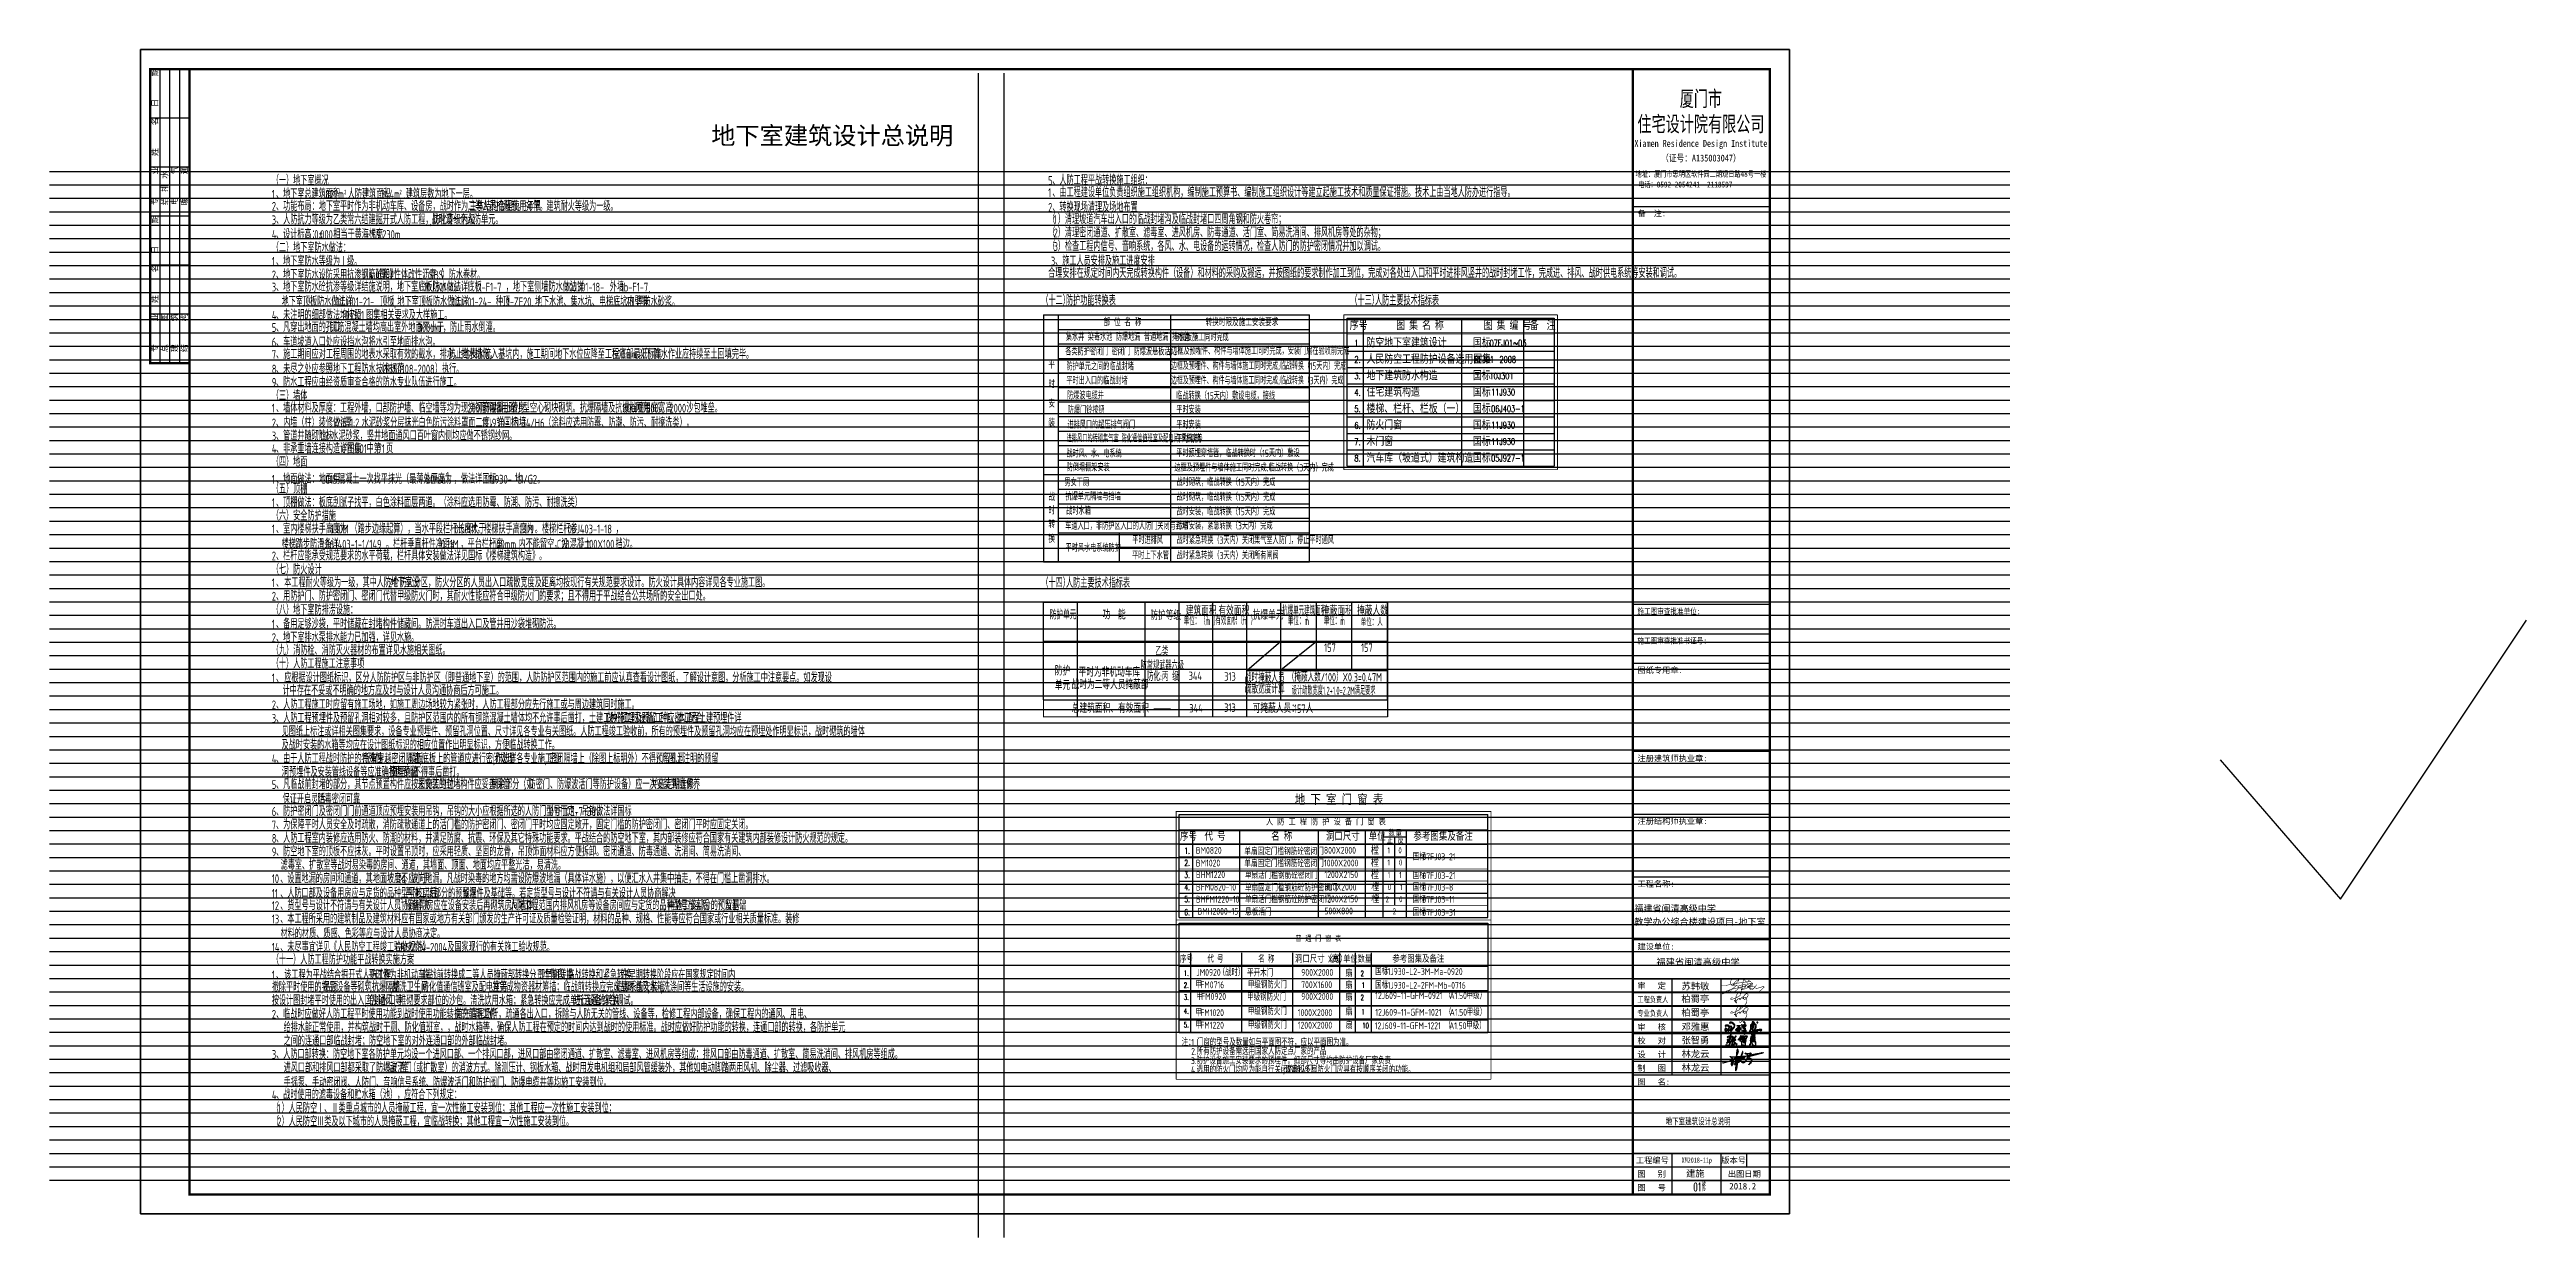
# Model space of a CAD drawing. Extents: x 0 to 2037025, y -2738621 to 0.
# Drawn here: x 954025 to 1080342, y -1239215 to -1178615 of the extents above; entities that cross this region are included whole.
import ezdxf
from ezdxf.enums import TextEntityAlignment as Align

# ---------------------------------------------------------------- set-up
doc = ezdxf.new("R2010")
doc.units = 0
doc.header["$LTSCALE"] = 10
doc.header["$MEASUREMENT"] = 0
for name, color, linetype in [('20180411审查改动', 6, 'Continuous'), ('AD-说明文字', 7, 'Continuous'), ('Note', 142, 'Continuous'), ('PUB_TEXT', 7, 'Continuous'), ('Table', 3, 'Continuous'), ('text', 2, 'Continuous'), ('WINDOW', 2, 'Continuous'), ('图框', 142, 'Continuous'), ('批量导出图层', 1, 'Continuous')]:
    doc.layers.add(name, color=color, linetype=linetype)
doc.styles.add('-黑体', font='simhei.ttf', dxfattribs={"width": 0.8})
doc.styles.add('_HZTXT', font='TSSDENG.shx', dxfattribs={"width": 0.8, "bigfont": 'HZTXT.shx'})
doc.styles.add('_SIMPLEX', font='SIMPLEX.shx', dxfattribs={"width": 0.8})
doc.styles.add('_TCH_DIM', font='SIMPLEX.shx', dxfattribs={"width": 0.7, "bigfont": 'GBCBIG.shx'})
doc.styles.add('_ZBHZ', font='tssdeng.shx', dxfattribs={"width": 0.7, "bigfont": 'tssdchn.shx'})
doc.styles.add('DXFS', font='tssdeng.shx', dxfattribs={"width": 0.62, "bigfont": 'dxfs.shx'})
doc.styles.add('ht1', font='simhei.ttf')
doc.styles.add('HZTXT', font='txt.shx', dxfattribs={"width": 0.7, "bigfont": 'hztxt.shx'})
doc.styles.get("Standard").update_dxf_attribs({"font": 'gbenor.shx', "bigfont": 'gbcbig.shx'})
doc.styles.add('TSSD_REIN', font='Tssdeng.shx', dxfattribs={"width": 0.7, "bigfont": 'hztxt.shx'})
doc.styles.add('图框字型一', font='')
doc.styles.add('黑体', font='simhei.ttf', dxfattribs={"width": 0.7})
doc.styles.get('图框字型一').set_extended_font_data('SimSun')

msp = doc.modelspace()

# ---------------------------------------------------------------- texts
at = {"color": 0, "style": 'DXFS', "width": 0.62}
for s, height, p in [('1', 450, (965361.1, -1186220.1, -71.1)), ('、地下室总建筑面积', 450, (965575.7, -1186220.1, -71.1)), ('822m', 450, (968086.7, -1186220.1, -71.1)), ('2', 225, (969052.5, -1185995.1, -71.1)), ('人防建筑面积', 450, (969234.9, -1186220.1, -71.1)), ('344m', 450, (970908.9, -1186220.1, -71.1)), ('2', 225, (971874.7, -1185995.1, -71.1)), ('建筑层数为地下一层。', 450, (972197.7, -1186220.1, -71.1)), ('1', 450, (1004951.4, -1186140.4, -71.1)), ('5', 450, (1004951.4, -1185521.5, -71.1)), ('、人防工程平战转换施工组织：', 450, (1005166, -1185521.5, -71.1)), ('、由工程建设单位负责组织施工组织机构，编制施工预算书、编制施工组织设计等建立起施工技术和质量保证措施。技术上由当地人防办进行指导。', 450, (1005166, -1186140.4, -71.1)), ('2', 450, (965361.1, -1186842.5, -71.1)), ('3', 450, (965361.1, -1187528.7, -71.1)), ('、功能布局：地下室平时作为非机动车库、设备房，战时作为二等人员掩蔽部。', 450, (965575.7, -1186842.5, -71.1)), ('、人防抗力等级为乙类常六结建掘开式人防工程，防化等级丙级', 450, (965575.7, -1187528.7, -71.1)), ('.', 450, (969127.6, -1186220.1, -71.1)), ('.', 450, (972090.4, -1186220.1, -71.1)), ('战时设一个人防单元。', 450, (973495, -1187528.7, -71.1)), (',', 450, (975340.7, -1186842.5, -71.1)), ('主体结构合理使用年限', 450, (975448, -1186842.5, -71.1)), ('50', 450, (978238, -1186842.5, -71.1)), ('年。', 450, (978667.2, -1186842.5, -71.1)), ('建筑耐火等级为一级。', 450, (979365.8, -1186842.5, -71.1)), ('2', 450, (1004951.4, -1186893.9, -71.1)), ('（', 450, (1004951.4, -1187512.8, -71.1)), ('、转换现场清理及场地布置', 450, (1005166, -1186893.9, -71.1)), ('1', 450, (1005230.4, -1187512.8, -71.1)), ('）清理坡道汽车出入口的临战封堵沟及临战封堵口四周角钢和防火卷帘；', 450, (1005445, -1187512.8, -71.1)), ('4', 450, (965361.1, -1188278.7, -71.1)), ('、设计标高：±', 450, (965575.7, -1188278.7, -71.1)), ('0.000', 450, (967528.7, -1188278.7, -71.1)), ('相当于黄海标高', 450, (968494.5, -1188278.7, -71.1)), ('59.230m', 450, (970447.5, -1188278.7, -71.1)), (',', 450, (973387.7, -1187528.7, -71.1)), ('（', 450, (1004951.4, -1188195.5, -71.1)), ('（', 450, (1004951.4, -1188888.8, -71.1)), ('2', 450, (1005230.4, -1188195.5, -71.1)), ('3', 450, (1005230.4, -1188888.8, -71.1)), ('）清理密闭通道、扩散室、滤毒室、进风机房、防毒通道、活门室、简易洗消间、排风机房等处的杂物；', 450, (1005445, -1188195.5, -71.1)), ('）检查工程内信号、音响系统，各风、水、电设备的运转情况，检查人防门的防护密闭情况并加以调试。', 450, (1005445, -1188888.8, -71.1)), ('1', 450, (965361.1, -1189651.1, -71.1)), ('2', 450, (965361.1, -1190337.3, -71.1)), ('、地下室防水等级为Ⅰ级。', 450, (965575.7, -1189651.1, -71.1)), ('、地下室防水设防采用抗渗钢筋砼和》', 450, (965575.7, -1190337.3, -71.1)), ('4.0', 450, (970318.7, -1190337.3, -71.1)), ('厚弹性体改性沥青（', 450, (970855.2, -1190337.3, -71.1)), ('SBS', 450, (973366.2, -1190337.3, -71.1)), ('）防水卷材。', 450, (974020.8, -1190337.3, -71.1)), ('合理安排在规定时间内天完成转换构件（设备）和材料的采购及搬运，并按图纸的要求制作加工到位，完成对各处出入口和平时进排风竖井的战时封堵工作，完成进、排风、战时供电系统等安装和调试。', 450, (1004951.4, -1190257.6, -71.1)), ('3', 450, (1005092, -1189635.2, -71.1)), ('、施工人员安排及施工进度安排', 450, (1005306.6, -1189635.2, -71.1)), ('3', 450, (965361.1, -1190959.7, -71.1)), ('、地下室防水砼抗渗等级详结施说明，地下室底板防水做法详', 450, (965575.7, -1190959.7, -71.1)), ('10J301-16-', 450, (973108.7, -1190959.7, -71.1)), ('底板', 450, (975340.7, -1190959.7, -71.1)), ('1-F1-7', 450, (975898.7, -1190959.7, -71.1)), ('，地下室侧墙防水做法详', 450, (977293.7, -1190959.7, -71.1)), ('10J301-18-', 450, (980362.7, -1190959.7, -71.1)), ('外墙', 450, (982594.7, -1190959.7, -71.1)), ('1b-F1-7,', 450, (983152.7, -1190959.7, -71.1)), ('4', 450, (965361.1, -1192395.9, -71.1)), ('、未注明的细部做法均按照', 450, (965575.7, -1192395.9, -71.1)), ('地下室顶板防水做法详', 450, (965861.1, -1191709.7, -71.1)), ('10J301-21-', 450, (968651.1, -1191709.7, -71.1)), ('10J301', 450, (968923.7, -1192395.9, -71.1)), ('图集相关要求及大样施工。', 450, (970168.5, -1192395.9, -71.1)), ('顶板', 450, (970883.1, -1191709.7, -71.1)), ('1,', 450, (971441.1, -1191709.7, -71.1)), ('地下室顶板防水做法详', 450, (971763, -1191709.7, -71.1)), ('10J301-24-', 450, (974553, -1191709.7, -71.1)), ('种顶', 450, (976785, -1191709.7, -71.1)), ('1-ZF20.', 450, (977343, -1191709.7, -71.1)), ('地下水池、集水坑、电梯底坑内壁抹', 450, (978780.9, -1191709.7, -71.1)), ('20', 450, (983385.5, -1191709.7, -71.1)), ('厚防水砂浆。', 450, (983955.4, -1191709.7, -71.1)), ('5', 450, (965361.1, -1193021.9, -71.1)), ('6', 450, (965361.1, -1193768.3, -71.1)), ('、凡穿出地面的孔口', 450, (965575.7, -1193021.9, -71.1)), ('、车道坡道入口处应设挡水沟将水引至地面排水沟。', 450, (965575.7, -1193768.3, -71.1)), (',', 450, (968086.7, -1193021.9, -71.1)), ('钢筋混凝土墙均高出室外地面不小于', 450, (968334.6, -1193021.9, -71.1)), ('300mm', 450, (972798.6, -1193021.9, -71.1)), ('，防止雨水倒灌。', 450, (974086.3, -1193021.9, -71.1)), ('7', 450, (965361.1, -1194390.8, -71.1)), ('8', 450, (965361.1, -1195140.7, -71.1)), ('、施工期间应对工程周围的地表水采取有效的截水，排水，挡水措施，', 450, (965575.7, -1194390.8, -71.1)), ('、未尽之处应参照地下工程防水技术规范', 450, (965575.7, -1195140.7, -71.1)), ('（', 450, (970738.3, -1195140.7, -71.1)), ('GB50108-2008', 450, (971017.3, -1195140.7, -71.1)), ('）执行。', 450, (973678.5, -1195140.7, -71.1)), ('防止地表水流入基坑内，施工期间地下水位应降至工程底部最低标高', 450, (974365.3, -1194390.8, -71.1)), ('500mm', 450, (982735.3, -1194390.8, -71.1)), ('以下', 450, (984023, -1194390.8, -71.1)), (',', 450, (984581, -1194390.8, -71.1)), ('降水作业应持续至土回填完毕。', 450, (984828.9, -1194390.8, -71.1)), ('9', 450, (965361.1, -1195823.4, -71.1)), ('、防水工程应由经资质审查合格的防水专业队伍进行施工。', 450, (965575.7, -1195823.4, -71.1)), ('1', 450, (965361.1, -1197135.6, -71.1)), ('2', 450, (965361.1, -1197887.4, -71.1)), ('、墙体材料及厚度：工程外墙，口部防护墙、临空墙等均为现浇钢筋混凝土墙身', 450, (965575.7, -1197135.6, -71.1)), ('、内墙（柱）装修做法：', 450, (965575.7, -1197887.4, -71.1)), ('20', 450, (968644.7, -1197887.4, -71.1)), ('厚', 450, (969073.9, -1197887.4, -71.1)), ('1:2', 450, (969352.9, -1197887.4, -71.1)), ('水泥砂浆分层抹光白色防污涂料罩面二度，详国标', 450, (969943.1, -1197887.4, -71.1)), ('200', 450, (975340.7, -1197135.6, -71.1)), ('厚隔墙用砼小型空心砌块砌筑。抗爆隔墙及抗爆挡墙用底宽', 450, (975984.5, -1197135.6, -71.1)), ('11J930-', 450, (976081.1, -1197887.4, -71.1)), ('内墙', 450, (977604.9, -1197887.4, -71.1)), ('14/H6', 450, (978162.9, -1197887.4, -71.1)), ('（涂料应选用防霉、防潮、防污、耐擦洗类）。', 450, (979257.4, -1197887.4, -71.1)), ('800', 450, (983238.5, -1197135.6, -71.1)), ('顶宽', 450, (983882.4, -1197135.6, -71.1)), ('500', 450, (984440.4, -1197135.6, -71.1)), ('。高', 450, (985084.2, -1197135.6, -71.1)), ('2000', 450, (985642.2, -1197135.6, -71.1)), ('沙包堆垒。', 450, (986500.7, -1197135.6, -71.1)), ('3', 450, (965361.1, -1198553.8, -71.1)), ('、管道井随砌随抹', 450, (965575.7, -1198553.8, -71.1)), ('、非承重墙连接构造详图集', 450, (965575.7, -1199203.7, -71.1)), ('1:2', 450, (967807.7, -1198553.8, -71.1)), ('水泥砂浆，竖井地面通风口百叶窗内侧均应做不锈钢纱网。', 450, (968397.9, -1198553.8, -71.1)), ('中第', 450, (970200.7, -1199203.7, -71.1)), ('页', 450, (971187.9, -1199203.7, -71.1)), ('4', 450, (965361.1, -1199203.7, -71.1)), ('07FG01', 450, (968923.7, -1199203.7, -71.1)), ('71', 450, (970758.7, -1199203.7, -71.1)), ('.', 450, (971466.9, -1199203.7, -71.1)), ('1', 450, (965361.1, -1200762, -71.1)), ('、地面做法：地面用', 450, (965575.7, -1200762, -71.1)), ('C15', 450, (968086.7, -1200762, -71.1)), ('混凝土一次找平抹光（最薄处厚度为', 450, (968741.3, -1200762, -71.1)), ('50mm', 450, (973205.3, -1200762, -71.1)), ('），做法详国标', 450, (974278.4, -1200762, -71.1)), ('11J930-', 450, (976231.4, -1200762, -71.1)), ('地', 450, (977755.1, -1200762, -71.1)), ('1/G2', 450, (978034.1, -1200762, -71.1)), ('。', 450, (978903.3, -1200762, -71.1)), ('1', 450, (965361.1, -1201956.4, -71.1)), ('、顶棚做法：板底刮腻子找平，白色涂料面层两道。（涂料应选用防霉、防潮、防污、耐擦洗类）', 450, (965575.7, -1201956.4, -71.1)), ('1', 450, (965361.1, -1203301.2, -71.1)), ('、室内楼梯扶手高度为', 450, (965575.7, -1203301.2, -71.1)), ('楼梯踏步防滑条详', 450, (965861.1, -1204075.1, -71.1)), ('06J403-1-1/149', 450, (968093.1, -1204075.1, -71.1)), ('1.10M', 450, (968365.7, -1203301.2, -71.1)), ('（踏步边缘起算），当水平段栏杆长度大于', 450, (969374.4, -1203301.2, -71.1)), ('。栏杆垂直杆件净距≤', 450, (971183.5, -1204075.1, -71.1)), ('0.11M', 450, (973973.5, -1204075.1, -71.1)), ('0.5M', 450, (974675.4, -1203301.2, -71.1)), ('，平台栏杆高', 450, (974982.2, -1204075.1, -71.1)), ('时，楼梯扶手高度为', 450, (975469.5, -1203301.2, -71.1)), ('100mm', 450, (976656.2, -1204075.1, -71.1)), ('内不能留空，设', 450, (977943.9, -1204075.1, -71.1)), ('1.1M', 450, (977980.5, -1203301.2, -71.1)), ('。楼梯栏杆参', 450, (978774.5, -1203301.2, -71.1)), ('C20', 450, (979896.9, -1204075.1, -71.1)), ('06J403-1-18', 450, (980448.5, -1203301.2, -71.1)), ('混凝土', 450, (980551.5, -1204075.1, -71.1)), ('100X100', 450, (981388.5, -1204075.1, -71.1)), ('挡边。', 450, (982890.8, -1204075.1, -71.1)), ('，', 450, (982895.2, -1203301.2, -71.1)), ('2', 450, (965361.1, -1204673.6, -71.1)), ('、栏杆应能承受规范要求的水平荷载，栏杆具体安装做法详见国标《楼梯建筑构造》。', 450, (965575.7, -1204673.6, -71.1)), ('1', 450, (965361.1, -1206046, -71.1)), ('2', 450, (965361.1, -1206728.7, -71.1)), ('、', 450, (965575.7, -1206046, -71.1)), ('、用防护门、防护密闭门、密闭门代替甲级防火门时，其耐火性能应符合甲级防火门的要求；且不得用于平战结合公共场所的安全出口处。', 450, (965575.7, -1206728.7, -71.1)), ('本工程耐火等级为一级，其中人防地下室设', 450, (965995.3, -1206046, -71.1)), ('2', 450, (971296.3, -1206046, -71.1)), ('个防火分区，防火分区的人员出入口疏散宽度及距离均按现行有关规范要求设计。防火设计具体内容详见各专业施工图。', 450, (971510.9, -1206046, -71.1)), ('1', 450, (965361.1, -1208152.4, -71.1)), ('2', 450, (965361.1, -1208842.2, -71.1)), ('、备用足够沙袋，平时储藏在封堵构件储藏间。防洪时车道出入口及管井用沙袋堆砌防洪。', 450, (965575.7, -1208152.4, -71.1)), ('、地下室排水泵排水能力已加强，详见水施。', 450, (965575.7, -1208842.2, -71.1)), ('1', 450, (965361.1, -1210897.2, -71.1)), ('、', 450, (965575.7, -1210897.2, -71.1)), ('计中存在不妥或不明确的地方应及时与设计人员沟通协商后方可施工。', 450, (965911.1, -1211547.2, -71.1)), ('应根据设计图纸标识，区分人防防护区与非防护区（即普通地下室）的范围，人防防护区范围内的施工前应认真查看设计图纸，了解设计意图，分析施工中注意要点。如发现设', 450, (965995.3, -1210897.2, -71.1)), ('2', 450, (965361.1, -1212269.6, -71.1)), ('3', 450, (965361.1, -1212955.8, -71.1)), ('、人防工程施工时应留有施工场地，如施工周边场地较为紧张时，人防工程部分应先行施工或与周边建筑同时施工。', 450, (965575.7, -1212269.6, -71.1)), ('、人防工程预埋件及预留孔洞相对较多，且防护区范围内的所有钢筋混凝土墙体均不允许事后凿打，土建工种施工时设备工种应密切配合', 450, (965575.7, -1212955.8, -71.1)), ('做好预埋及预留工作。本工程土建预埋件详', 450, (982423, -1212955.8, -71.1)), ('及战时安装的水箱等均应在设计图纸标识的相应位置作出明显标识，方便临战转换工作。', 450, (965861.1, -1214328.3, -71.1)), ('见图纸上标注或详相关图集要求，设备专业预埋件、预留孔洞位置、尺寸详见各专业有关图纸。人防工程竣工验收前，所有的预埋件及预留孔洞均应在预埋处作明显标识，战时砌筑的墙体', 450, (965861.1, -1213642.1, -71.1)), (',', 450, (982315.7, -1212955.8, -71.1)), ('4', 450, (965361.1, -1215024.7, -71.1)), ('、由于人防工程战时防护的特殊性', 450, (965575.7, -1215024.7, -71.1)), (',', 450, (969760.7, -1215024.7, -71.1)), ('所有穿越密闭隔墙', 450, (970008.6, -1215024.7, -71.1)), (',', 450, (972240.6, -1215024.7, -71.1)), ('顶板', 450, (972347.9, -1215024.7, -71.1)), (',', 450, (972905.9, -1215024.7, -71.1)), ('底板上的管道应进行密闭处理', 450, (973013.2, -1215024.7, -71.1)), (',', 450, (976640.2, -1215024.7, -71.1)), ('作法详各专业施工图', 450, (976747.5, -1215024.7, -71.1)), (',', 450, (979258.5, -1215024.7, -71.1)), ('密闭隔墙上（除图上标明外）不得预留孔洞', 450, (979506.4, -1215024.7, -71.1)), (';', 450, (984948, -1215024.7, -71.1)), ('凡图上注明的预留', 450, (985238.9, -1215024.7, -71.1)), ('5', 450, (965361.1, -1216336.9, -71.1)), ('、凡临战前封堵的部分，其节点预置构件应按图施工到位', 450, (965575.7, -1216336.9, -71.1)), ('洞', 450, (965861.1, -1215710.9, -71.1)), (',', 450, (966140.1, -1215710.9, -71.1)), ('预埋件及安装管线设备等应准确按图预留', 450, (966247.4, -1215710.9, -71.1)), (',', 450, (971269.4, -1215710.9, -71.1)), ('预埋到位', 450, (971376.7, -1215710.9, -71.1)), (',', 450, (972492.7, -1215710.9, -71.1)), (',', 450, (972550.7, -1216336.9, -71.1)), ('不得事后凿打。', 450, (972600, -1215710.9, -71.1)), ('未安装的封堵构件应妥善保管', 450, (972798.6, -1216336.9, -71.1)), ('.', 450, (976425.6, -1216336.9, -71.1)), ('其余部分（如', 450, (976532.9, -1216336.9, -71.1)), (',', 450, (978206.9, -1216336.9, -71.1)), ('防密门、防爆波活门等防护设备）应一次安装到位', 450, (978454.8, -1216336.9, -71.1)), (',', 450, (984592.8, -1216336.9, -71.1)), ('并应定期维修', 450, (984700.1, -1216336.9, -71.1)), (',', 450, (986374.1, -1216336.9, -71.1)), ('保养', 450, (986481.4, -1216336.9, -71.1)), (',', 450, (987039.4, -1216336.9, -71.1)), ('6', 450, (965361.1, -1217709.3, -71.1)), ('、防护密闭门及密闭门门前通道顶应预埋安装用吊钩，吊钩的大小应根据所选的人防门型号而定，吊钩做法详国标', 450, (965575.7, -1217709.3, -71.1)), ('保证开启灵活', 450, (965911.1, -1217086.8, -71.1)), (',', 450, (967585.1, -1217086.8, -71.1)), ('防毒密闭可靠', 450, (967692.4, -1217086.8, -71.1)), ('.', 450, (969507, -1217086.8, -71.1)), ('07FJ03-7~30', 450, (979525.7, -1217709.3, -71.1)), ('。', 450, (981950.9, -1217709.3, -71.1)), ('7', 450, (965361.1, -1218395.5, -71.1)), ('8', 450, (965361.1, -1219081.7, -71.1)), ('、为保障平时人员安全及时疏散，消防疏散通道上的活门槛的防护密闭门、密闭门平时均应固定敞开，固定门槛的防护密闭门、密闭门平时应固定关闭。', 450, (965575.7, -1218395.5, -71.1)), ('、人防工程室内装修应选用防火、防潮的材料，并满足防腐、抗震、环保及其它特殊功能要求。平战结合的防空地下室，其内部装修应符合国家有关建筑内部装修设计防火规范的规定。', 450, (965575.7, -1219081.7, -71.1)), ('9', 450, (965361.1, -1219767.9, -71.1)), ('、防空地下室的顶板不应抹灰。平时设置吊顶时，应采用轻质、坚固的龙骨，吊顶饰面材料应方便拆卸。密闭通道、防毒通道、洗消间、简易洗消间、', 450, (965575.7, -1219767.9, -71.1)), ('滤毒室、扩散室等战时易染毒的房间、通道，其墙面、顶面、地面均应平整光洁，易清洗。', 450, (965811.1, -1220454.1, -71.1)), ('10', 450, (965361.1, -1221140.3, -71.1)), ('11', 450, (965361.1, -1221890.3, -71.1)), ('、设置地漏的房间和通道，其地面坡度不应小于', 450, (965790.3, -1221140.3, -71.1)), ('、人防口部及设备用房应与定货的品种型号核实后', 450, (965790.3, -1221890.3, -71.1)), ('1%', 450, (971649.3, -1221140.3, -71.1)), ('，坡向地漏。凡战时染毒的地方均需设防爆波地漏（具体详水施），以便汇水入井集中抽走，不得在门槛上凿洞排水。', 450, (972100, -1221140.3, -71.1)), ('再施工该部分的预留洞', 450, (972176.2, -1221890.3, -71.1)), ('预埋件及基础等。若定货型号与设计不符请与有关设计人员协商解决', 450, (975073.5, -1221890.3, -71.1)), ('12', 450, (965361.1, -1222512.7, -71.1)), ('13', 450, (965361.1, -1223195.3, -71.1)), ('、货型号与设计不符请与有关设计人员协商解决', 450, (965790.3, -1222512.7, -71.1)), ('、本工程所采用的建筑制品及建筑材料应有国家或地方有关部门颁发的生产许可证及质量检验证明，材料的品种、规格、性能等应符合国家或行业相关质量标准。装修', 450, (965790.3, -1223195.3, -71.1)), ('，设备用房应在设备安装后再砌筑房间墙体。', 450, (971789.9, -1222512.7, -71.1)), (',', 450, (971928.3, -1221890.3, -71.1)), (',', 450, (974966.2, -1221890.3, -71.1)), ('人防工程范围内排风机房等设备房间应与定货的品种型号核实后', 450, (977510.5, -1222512.7, -71.1)), ('.', 450, (983584.1, -1221890.3, -71.1)), (',', 450, (985322.5, -1222512.7, -71.1)), ('再施工该部分的预留洞', 450, (985570.4, -1222512.7, -71.1)), (',', 450, (988360.4, -1222512.7, -71.1)), ('及基础', 450, (988467.7, -1222512.7, -71.1)), ('.', 450, (989304.7, -1222512.7, -71.1)), ('材料的材质、质感、色彩等应与设计人员协商决定。', 450, (965811.1, -1223948.9, -71.1)), ('14', 450, (965361.1, -1224635.1, -71.1)), ('、未尽事宜详见《人民防空工程竣工验收规范》', 450, (965790.3, -1224635.1, -71.1)), ('GB50134-2004', 450, (971649.3, -1224635.1, -71.1)), ('及国家现行的有关施工验收规范。', 450, (974310.5, -1224635.1, -71.1)), ('撤除平时使用的物品', 450, (965361.1, -1226676.3, -71.1)), ('1', 450, (965361.1, -1226057.5, -71.1)), ('、', 450, (965575.7, -1226057.5, -71.1)), ('该工程为平战结合掘开式人防工程', 450, (965995.3, -1226057.5, -71.1)), ('吊顶', 450, (967979.4, -1226676.3, -71.1)), ('设备等', 450, (968644.7, -1226676.3, -71.1)), ('砌筑抗爆隔墙', 450, (969729.6, -1226676.3, -71.1)), (',', 450, (970180.3, -1226057.5, -71.1)), ('平时作为非机动车库', 450, (970287.6, -1226057.5, -71.1)), ('盥洗卫生间', 450, (971510.9, -1226676.3, -71.1)), (',', 450, (972798.6, -1226057.5, -71.1)), ('防化值通信班室及配电室等', 450, (973013.2, -1226676.3, -71.1)), ('临战前转换成二等人员掩蔽部转换分三个阶段', 450, (973046.5, -1226057.5, -71.1)), ('并完成物资器材筹措；临战前转换应完成战时通风', 450, (976609.1, -1226676.3, -71.1)), (':', 450, (978767.1, -1226057.5, -71.1)), ('即早期转换', 450, (978928.1, -1226057.5, -71.1)), (',', 450, (980323.1, -1226057.5, -71.1)), ('临战转换和紧急转换', 450, (980430.4, -1226057.5, -71.1)), ('滤毒系统安装', 450, (982854.4, -1226676.3, -71.1)), (',', 450, (982941.4, -1226057.5, -71.1)), ('在早期转换阶段应在国家规定时间内', 450, (983189.3, -1226057.5, -71.1)), ('水箱', 450, (984635.7, -1226676.3, -71.1)), ('洗涤间等生活设施的安装。', 450, (985301, -1226676.3, -71.1)), ('按设计图封堵平时使用的出入口及通风', 450, (965361.1, -1227362.5, -71.1)), ('2', 450, (965364.2, -1228052.3, -71.1)), ('、临战时应做好人防工程平时使用功能到战时使用功能转换的前期工作', 450, (965578.8, -1228052.3, -71.1)), (',', 450, (967872.1, -1226676.3, -71.1)), (',', 450, (968537.4, -1226676.3, -71.1)), (',', 450, (969481.7, -1226676.3, -71.1)), (',', 450, (970104.1, -1227362.5, -71.1)), ('给排水口等', 450, (970211.4, -1227362.5, -71.1)), (',', 450, (971403.6, -1226676.3, -71.1)), (',', 450, (971606.4, -1227362.5, -71.1)), ('堆砌要求部位的沙包。清洗饮用水箱；紧急转换应完成单元连通的转换', 450, (971854.3, -1227362.5, -71.1)), (',', 450, (972905.9, -1226676.3, -71.1)), ('。首先清理场所，疏通各出入口，拆除与人防无关的管线、设备等，检修工程内部设备，确保工程内的通风、用电、', 450, (974368.4, -1228052.3, -71.1)), (',', 450, (976361.2, -1226676.3, -71.1)), (',', 450, (980503.3, -1227362.5, -71.1)), ('进行设备综合调试。', 450, (980751.2, -1227362.5, -71.1)), (',', 450, (982747.1, -1226676.3, -71.1)), (',', 450, (984528.4, -1226676.3, -71.1)), (',', 450, (985193.7, -1226676.3, -71.1)), ('给排水能正常使用，并构筑战时干厕、防化值班室，，战时水箱等，确保人防工程在预定的时间内达到战时的使用标准。战时应做好防护功能的转换，连通口部的转换，各防护单元', 450, (965964.2, -1228735, -71.1)), ('之间的连通口部临战封堵；防空地下室的对外连通口部的外部临战封堵。', 450, (965964.2, -1229421.2, -71.1)), ('3', 450, (965364.2, -1230103.8, -71.1)), ('、人防口部转换：防空地下室各防护单元均设一个进风口部、一个排风口部，进风口部由密闭通道、扩散室、滤毒室、进风机房等组成；排风口部由防毒通道、扩散室、简易洗消间、排风机房等组成。', 450, (965578.8, -1230103.8, -71.1)), ('进风口部和排风口部都采取了防爆波活门', 450, (965964.2, -1230797.1, -71.1)), ('活门室（或扩散室）的消波方式。除测压计、钢板水箱、战时用发电机组和局部风管缓装外，其他如电动脚踏两用风机、除尘器、过滤吸收器、', 450, (971265.2, -1230797.1, -71.1)), ('手摇泵、手动密闭阀、人防门、音响信号系统、防爆波活门和防护阀门、防爆电缆井等均施工安装到位。', 450, (965964.2, -1231547.1, -71.1)), ('+', 450, (970986.2, -1230797.1, -71.1)), ('4', 450, (965364.2, -1232169.5, -71.1)), ('（', 450, (965364.2, -1232852.2, -71.1)), ('、战时使用的滤毒设备和贮水箱（池），应符合下列规定：', 450, (965578.8, -1232169.5, -71.1)), ('1', 450, (965643.2, -1232852.2, -71.1)), ('）人民防空Ⅰ、Ⅱ类重点城市的人员掩蔽工程，宜一次性施工安装到位；其他工程应一次性施工安装到位；', 450, (965857.8, -1232852.2, -71.1)), ('（', 450, (965364.2, -1233538.4, -71.1)), ('2', 450, (965643.2, -1233538.4, -71.1)), ('）人民防空Ⅲ类及以下城市的人员掩蔽工程，宜临战转换；其他工程宜一次性施工安装到位。', 450, (965857.8, -1233538.4, -71.1))]:
    msp.add_text(s, height=height, dxfattribs=at).set_placement(p)
at = {"color": 2, "style": 'DXFS', "width": 0.62}
for s, p in [('（一）地下室概况', (965361.1, -1185533.9, -71.1)), (':', (967593.1, -1185533.9, -71.1)), ('（二）地下室防水做法：', (965361.1, -1188964.9, -71.1)), ('（十二）', (1004607.1, -1191655.5, -71.1)), ('防护功能转换表', (1005863.7, -1191655.5, -71.1)), ('（十三）', (1020365.9, -1191655.5, -71.1)), ('人防主要技术指标表', (1021622.5, -1191655.5, -71.1)), (':', (1007816.7, -1191655.5, -71.1)), (':', (1024133.5, -1191655.5, -71.1)), ('（三）墙体', (965361.1, -1196513.1, -71.1)), ('（四）地面', (965361.1, -1199889.9, -71.1)), ('（五）顶棚', (965361.1, -1201262.3, -71.1)), ('（六）安全防护措施', (965361.1, -1202634.8, -71.1)), ('（七）防火设计', (965361.1, -1205379.6, -71.1)), ('（十四）', (1004607.1, -1206065.8, -71.1)), ('人防主要技术指标表', (1005863.7, -1206065.8, -71.1)), (':', (1008374.7, -1206065.8, -71.1)), ('（八）地下室防排涝设施：', (965361.1, -1207438.2, -71.1)), ('（九）消防栓、消防灭火器材的布置详见水施相关图纸。', (965361.1, -1209496.8, -71.1)), ('（十）人防工程施工注意事项', (965361.1, -1210183, -71.1)), ('（十一）人防工程防护功能平战转换实施方案', (965361.1, -1225279.4, -71.1))]:
    msp.add_text(s, height=450, dxfattribs=at).set_placement(p)
at = {"layer": 'AD-说明文字', "style": 'ht1'}
msp.add_text('地下室建筑设计总说明', height=905.08, dxfattribs=at).set_placement((987767.9, -1183457.5))
at = {"layer": 'Note', "color": 7, "style": '_ZBHZ'}
for s, height, width, p in [('部 位 名 称', 370.56, 0.7, (1007781, -1192719.4)), ('转换时限及施工安装要求', 370.56, 0.7, (1012979.1, -1192719.4)), ('集水井 染毒水池 防爆地漏 普通地漏 排水管', 370.56, 0.65, (1005853.8, -1193470)), ('与底板施工同时完成', 370.56, 0.65, (1011345, -1193488.4)), ('平 ', 370.56, 0.7, (1004965.8, -1194891.7)), ('各类防护密闭门 密闭门 防爆波悬板活门', 370.56, 0.65, (1005827.1, -1194206.6)), ('防护单元之间的临战封堵', 370.56, 0.65, (1005881.2, -1194974.7)), ('边框及预埋件、构件与墙体施工同时完成;临战转换（15天内）完成', 370.56, 0.63, (1011214, -1194949)), ('边框及预埋件、构件与墙体施工同时完成，安装门扇在验收前完成', 370.56, 0.65, (1011224.6, -1194179.8)), ('时', 370.6, 0.7, (1004965.8, -1195883.3)), ('平时出入口的临战封堵', 370.56, 0.65, (1005881.2, -1195699.3)), ('防爆波电缆井', 370.56, 0.65, (1005915.3, -1196451)), ('边框及预埋件、构件与墙体施工同时完成;临战转换（3天内）完成', 370.56, 0.63, (1011214, -1195690.1)), ('临战转换（15天内）敷设电缆，接线', 370.56, 0.65, (1011486.9, -1196466.4)), ('装', 370.6, 0.7, (1004965.8, -1197851.3)), ('安', 370.6, 0.7, (1004965.8, -1196874.9)), ('防爆门铃按钮', 370.56, 0.65, (1005949.4, -1197195.9)), ('平时安装', 370.56, 0.65, (1011486.9, -1197182.3)), ('进排风口的砖砌集气室 防化通信值班室及配电间 风机房等', 370.56, 0.55, (1005895.5, -1198648.3)), ('进排风口的超压排气阀门', 370.56, 0.65, (1005939.4, -1197948.8)), ('平时安装', 370.56, 0.65, (1011486.9, -1197948.9)), ('平时砌筑', 370.56, 0.65, (1011486.9, -1198668.7)), ('战时风、水、电系统', 370.56, 0.65, (1005881.1, -1199419)), ('防倒塌棚架安装', 370.56, 0.65, (1005896, -1200125.2)), ('边框及预埋件与墙体施工同时完成;临战转换（3天内）完成', 370.56, 0.65, (1011394.1, -1200136.8)), ('平时预埋穿墙管，临战转换时（15天内）敷设', 370.56, 0.65, (1011484, -1199398.9)), ('战', 370.6, 0.7, (1004965.8, -1201635)), ('男女干厕 ', 370.56, 0.65, (1005785.5, -1200886.8)), ('抗爆单元隔墙与挡墙', 370.56, 0.65, (1005838.5, -1201611.8)), ('战时砌筑，临战转换（15天内）完成', 370.56, 0.65, (1011502.1, -1200874.7)), ('战时砌筑，临战转换（15天内）完成', 370.56, 0.65, (1011502.1, -1201635.2)), ('时', 370.6, 0.7, (1004965.8, -1202325.9)), ('战时水箱', 370.56, 0.65, (1005874.5, -1202344.8)), ('战时安装，临战转换（15天内）完成', 370.56, 0.65, (1011502.1, -1202373.4)), ('换', 370.6, 0.7, (1004965.8, -1203770.4)), ('转', 370.6, 0.7, (1004965.8, -1203027.9)), ('车道入口，非防护区入口的人防门关闭与封堵', 370.56, 0.65, (1005822.1, -1203108.1)), ('平时进排风', 370.56, 0.65, (1009240.9, -1203831.3)), ('战时安装，紧急转换（3天内）完成', 370.56, 0.65, (1011502.1, -1203097.3)), ('战时紧急转换（3天内）关闭集气室人防门，停止平时通风', 370.56, 0.65, (1011502.1, -1203834.7)), ('平时风水电系统防护', 370.56, 0.65, (1005842.2, -1204229)), ('平时上下水管', 370.56, 0.65, (1009230.8, -1204613.3)), ('战时紧急转换（3天内）关闭所有闸阀', 370.56, 0.65, (1011502.1, -1204614)), ('防护单元', 432, 0.6, (1005043.2, -1207680.1)), ('功  能', 432, 0.7, (1007725.4, -1207673.4)), ('防护等级', 432, 0.7, (1010162, -1207713.7)), ('单位：（m ）', 432, 0.5, (1011864.6, -1207980.6)), ('建筑面积', 432, 0.7, (1011971, -1207472.1)), ('2', 216, 0.6, (1013005.7, -1207735.3)), ('有效面积（m ）', 432, 0.5, (1013477.4, -1207963.1)), ('有效面积', 432, 0.7, (1013635.3, -1207472.1)), ('2', 216, 0.6, (1014859.5, -1207735.3)), ('抗爆单元', 432, 0.7, (1015383.1, -1207694.7)), ('抗爆单元建筑面积', 432, 0.5, (1016882.8, -1207472.1)), ('单位：m ', 432, 0.5, (1017177.6, -1207980.6)), ('2', 216, 0.6, (1018093.5, -1207735.3)), ('掩蔽面积', 432, 0.7, (1018916.8, -1207472.1)), ('单位：m ', 432, 0.5, (1019007.8, -1207980.6)), ('2', 216, 0.6, (1019893.7, -1207735.3)), ('掩蔽人数 ', 432, 0.7, (1020708.1, -1207472.1)), ('单位：人', 360, 0.6, (1020893.8, -1208018.7)), ('防护', 432, 0.7, (1005289.5, -1210540)), ('157', 432, 0.7, (1019028.2, -1209343.6)), ('157', 432, 0.7, (1020907.7, -1209343.6)), ('单元', 432, 0.7, (1005289.5, -1211279.1)), ('157人', 432, 0.7, (1017488.1, -1212457.2))]:
    msp.add_text(s, height=height, dxfattribs=dict(at, width=width)).set_placement(p)
for s, height, width, p in [('防常规武器六级', 405, 0.6, (1010770.9, -1210028.9)), ('乙类', 432, 0.6, (1010750.7, -1209318.7)), ('战时为二等人员掩蔽部', 432, 0.7, (1008108.1, -1211024.9, 0)), ('平时为非机动车库', 432, 0.7, (1008072.2, -1210388.8, 0)), ('防化:丙 级', 432, 0.6, (1010798.1, -1210605.2)), ('344', 432, 0.7, (1012456.7, -1210564.2)), ('313', 432, 0.7, (1014225.7, -1210595.2)), ('疏散宽度计算', 432, 0.6, (1015995.8, -1211246.4)), ('战时掩蔽人员', 432, 0.6, (1015995.8, -1210674.2)), ('（掩蔽人数/100）X0.3=0.47M', 432, 0.6, (1019571.1, -1210637.7)), ('设计疏散宽度1.2+1.0=2.2M满足要求', 405, 0.5, (1019512.1, -1211321.7)), ('总建筑面积、有效面积', 432, 0.7, (1008122.5, -1212233.4)), ('344', 432, 0.7, (1012492.3, -1212219.7)), ('313', 432, 0.7, (1014225.7, -1212186.6)), ('可掩蔽人员：', 432, 0.7, (1016562.1, -1212233.4))]:
    msp.add_text(s, height=height, dxfattribs=dict(at, width=width)).set_placement(p, align=Align.MIDDLE_CENTER)
at = {"layer": 'PUB_TEXT'}
for s, height, rotation, style, width, p in [('序号', 420, 360, '_HZTXT', 0.8, (1020331.2, -1192918.1, 0)), ('防空地下室建筑设计', 420, 360, '_HZTXT', 0.8, (1021186.5, -1193797.1, 0)), ('图 集 名 称', 420, 360, '_HZTXT', 0.8, (1022703.2, -1192918.1, 0)), ('国标', 420, 360, '_HZTXT', 0.8, (1026613.2, -1193797.1, 0)), ('图 集 编 号', 420, 360, '_HZTXT', 0.8, (1027164.4, -1192918.1, 0)), ('备  注', 420, 360, '_HZTXT', 0.8, (1029511, -1192918.1, 0)), ('人民防空工程防护设备选用图集', 420, 360, '_HZTXT', 0.8, (1021186.5, -1194637.1, 0)), ('地下建筑防水构造', 420, 360, '_HZTXT', 0.8, (1021186.5, -1195477.1, 0)), ('住宅建筑构造', 420, 360, '_HZTXT', 0.8, (1021186.5, -1196317.1, 0)), ('国标', 420, 360, '_HZTXT', 0.8, (1026613.2, -1195477.1, 0)), ('国标', 420, 360, '_HZTXT', 0.8, (1026613.2, -1196317.1, 0)), ('楼梯、栏杆、栏板（一）', 420, 360, '_HZTXT', 0.8, (1021186.5, -1197157.1, 0)), ('国标', 420, 360, '_HZTXT', 0.8, (1026613.2, -1197157.1, 0)), ('木门窗', 420, 360, '_HZTXT', 0.8, (1021186.5, -1198837.1, 0)), ('防火门窗', 420, 360, '_HZTXT', 0.8, (1021186.5, -1197997.1, 0)), ('国标', 420, 360, '_HZTXT', 0.8, (1026613.2, -1197997.1, 0)), ('国标', 420, 360, '_HZTXT', 0.8, (1026613.2, -1198837.1, 0)), ('汽车库（坡道式）建筑构造', 420, 360, '_HZTXT', 0.8, (1021186.5, -1199677.1, 0)), ('国标', 420, 360, '_HZTXT', 0.8, (1026613.2, -1199677.1, 0)), ('地 下 室 门 窗 表 ', 486.091, 0, '-黑体', 0.8, (1017533.7, -1217104.4, 0)), ('序号', 400, 0, '_HZTXT', 0.8, (1011675.1, -1218971.7, 0)), ('代', 400, 0, '_HZTXT', 0.8, (1012926, -1218971.7, 0)), ('号', 400, 0, '_HZTXT', 0.8, (1013568.5, -1218971.7, 0)), ('人 防 工 程 防 护 设 备 门 窗 表 ', 324.061, 0, '-黑体', 0.8, (1016060.1, -1218155.7, 0)), ('名', 400, 0, '_HZTXT', 0.8, (1016326.4, -1218971.7, 0)), ('称', 400, 0, '_HZTXT', 0.8, (1016968.9, -1218971.7, 0)), ('洞口尺寸', 400, 0, '_HZTXT', 0.8, (1019117.2, -1218971.7, 0)), ('单位', 400, 0, '_HZTXT', 0.8, (1021298.2, -1218971.7, 0)), ('正', 300, 0, '_HZTXT', 0.8, (1022214.7, -1219122.6, 0)), ('数', 300, 0, '_HZTXT', 0.8, (1022307.9, -1218745.2, 0)), ('量', 300, 0, '_HZTXT', 0.8, (1022668.8, -1218745.2, 0)), ('反', 300, 0, '_HZTXT', 0.8, (1022766.6, -1219122.6, 0)), ('参考图集及备注', 400, 0, '_HZTXT', 0.8, (1023580.6, -1218971.7, 0)), ('2.', 308.63, 0, '_SIMPLEX', 0.6, (1011893.7, -1220260.1, 0)), ('1.', 308.63, 0, '_SIMPLEX', 0.6, (1011893.7, -1219642.8, 0)), ('樘', 385.8, 0, '_HZTXT', 0.8, (1021405.7, -1219681.6, 0)), ('樘', 385.8, 0, '_HZTXT', 0.8, (1021405.7, -1220298.9, 0)), ('国标', 350, 0, 'TSSD_REIN', 0.7, (1023549.8, -1219969.3, 0)), ('07FJ03-21', 350, 0, 'TSSD_REIN', 0.7, (1024039.8, -1219969.3, 0)), ('3.', 308.63, 0, '_SIMPLEX', 0.6, (1011893.7, -1220877.4, 0)), ('4.', 308.63, 0, '_SIMPLEX', 0.6, (1011893.7, -1221494.6, 0)), ('樘', 385.8, 0, '_HZTXT', 0.8, (1021405.7, -1220916.2, 0)), ('樘', 385.8, 0, '_HZTXT', 0.8, (1021431.2, -1221534.8, 0)), ('国标', 350, 0, 'TSSD_REIN', 0.7, (1023549.8, -1220926.6, 0)), ('国标', 350, 0, 'TSSD_REIN', 0.7, (1023549.8, -1221524.1, 0)), ('07FJ03-21', 350, 0, 'TSSD_REIN', 0.7, (1024039.8, -1220926.6, 0)), ('07FJ03-8', 350, 0, 'TSSD_REIN', 0.7, (1024039.8, -1221524.1, 0)), ('5.', 308.63, 0, '_SIMPLEX', 0.6, (1011893.7, -1222111.9, 0)), ('6.', 308.63, 0, '_SIMPLEX', 0.6, (1011893.7, -1222780.6, 0)), ('樘', 385.8, 0, '_HZTXT', 0.8, (1021431.2, -1222152, 0)), ('国标', 350, 0, 'TSSD_REIN', 0.7, (1023549.8, -1222144.7, 0)), ('国标', 350, 0, 'TSSD_REIN', 0.7, (1023549.8, -1222802, 0)), ('07FJ03-11', 350, 0, 'TSSD_REIN', 0.7, (1024039.8, -1222144.7, 0)), ('07FJ03-31', 350, 0, 'TSSD_REIN', 0.7, (1024039.8, -1222802, 0)), (' 普 通 门 窗 表', 285.77, 360, '-黑体', 0.8, (1017371.4, -1224097.1, 0)), ('单位', 340.2, 360, '_HZTXT', 0.8, (1019996.6, -1225189.7, 0)), ('数量', 340.2, 360, '_HZTXT', 0.8, (1020735.6, -1225189.7, 0)), ('2.', 272.16, 0, '_SIMPLEX', 0.6, (1011867.3, -1226483.1, 0)), ('1.', 272.16, 0, '_SIMPLEX', 0.6, (1011867.3, -1225869.3, 0)), ('平开木门', 350, 0, 'TSSD_REIN', 0.7, (1015099.9, -1225901.6, 0)), ('甲级钢防火门', 350, 0, 'TSSD_REIN', 0.7, (1015136.8, -1226506.4, 0)), ('700X1600', 350, 0, 'TSSD_REIN', 0.7, (1017856.1, -1226497.4, 0)), ('900X2000', 350, 0, 'TSSD_REIN', 0.7, (1017861, -1225869.3, 0)), ('扇', 340.2, 360, '_HZTXT', 0.8, (1020114, -1225901.6, 0)), ('扇', 340.2, 360, '_HZTXT', 0.8, (1020114, -1226515.4, 0)), ('2', 272.2, 0, '_SIMPLEX', 0.6, (1020880.7, -1225881.1, 0)), ('1', 272.2, 0, '_SIMPLEX', 0.6, (1020932, -1226485.9, 0)), ('国标', 350, 0, 'TSSD_REIN', 0.7, (1021627.2, -1225823.6, 0)), ('国标', 350, 0, 'TSSD_REIN', 0.7, (1021627.2, -1226526.2, 0)), ('11J930-L2-3M-Ma-0920', 350, 0, 'TSSD_REIN', 0.7, (1022117.2, -1225823.6, 0)), ('11J930-L2-2FM-Mb-0716', 350, 0, 'TSSD_REIN', 0.7, (1022117.2, -1226526.2, 0)), ('3.', 272.16, 0, '_SIMPLEX', 0.6, (1011867.3, -1227096.9, 0)), ('4.', 272.16, 0, '_SIMPLEX', 0.6, (1011867.3, -1227799.5, 0)), ('甲级钢防火门', 350, 0, 'TSSD_REIN', 0.7, (1015099.9, -1227129.2, 0)), ('甲级钢防火门', 350, 0, 'TSSD_REIN', 0.7, (1015136.8, -1227867.2, 0)), ('1000X2000', 350, 360, 'TSSD_REIN', 0.7, (1017681.3, -1227919.3, 0)), ('900X2000', 350, 0, 'TSSD_REIN', 0.7, (1017861, -1227096.9, 0)), ('扇', 340.2, 360, '_HZTXT', 0.8, (1020114, -1227129.2, 0)), ('扇', 340.2, 360, '_HZTXT', 0.8, (1020114, -1227876.2, 0)), ('2', 272.2, 0, '_SIMPLEX', 0.6, (1020880.7, -1227108.7, 0)), ('1', 272.2, 360, '_SIMPLEX', 0.6, (1020925.8, -1227842.8, 0)), ('12J609-11-GFM-0921', 350, 0, 'TSSD_REIN', 0.7, (1021627.2, -1227051.2, 0)), ('12J609-11-GFM-1021', 350, 360, 'TSSD_REIN', 0.7, (1021635.6, -1227902.5, 0)), ('（', 350, 0, 'TSSD_REIN', 0.7, (1025179.7, -1227051.2, 0)), ('（', 350, 360, 'TSSD_REIN', 0.7, (1025188.1, -1227902.5, 0)), ('A1.50', 350, 0, 'TSSD_REIN', 0.7, (1025424.7, -1227051.2, 0)), ('A1.50', 350, 360, 'TSSD_REIN', 0.7, (1025433.1, -1227902.5, 0)), ('甲级）', 350, 0, 'TSSD_REIN', 0.7, (1026291.6, -1227051.2, 0)), ('甲级）', 350, 360, 'TSSD_REIN', 0.7, (1026300.1, -1227902.5, 0)), ('5.', 272.16, 0, '_SIMPLEX', 0.6, (1011867.3, -1228502.1, 0)), ('甲级钢防火门', 350, 0, 'TSSD_REIN', 0.7, (1015136.8, -1228569.8, 0)), ('1200X2000', 350, 360, 'TSSD_REIN', 0.7, (1017681.3, -1228562.4, 0)), ('扇', 340.2, 360, '_HZTXT', 0.8, (1020119.3, -1228569.8, 0)), ('10', 272.16, 360, '_SIMPLEX', 0.6, (1020970.6, -1228545.4, 0)), ('12J609-11-GFM-1221', 350, 0, 'TSSD_REIN', 0.7, (1021607.3, -1228589.6, 0)), ('（', 350, 0, 'TSSD_REIN', 0.7, (1025159.8, -1228589.6, 0)), ('A1.50', 350, 0, 'TSSD_REIN', 0.7, (1025404.8, -1228589.6, 0)), ('甲级）', 350, 0, 'TSSD_REIN', 0.7, (1026271.8, -1228589.6, 0))]:
    msp.add_text(s, height=height, rotation=rotation, dxfattribs=dict(at, style=style, width=width)).set_placement(p)
for s, height, style, width, p in [('1.', 336, '_SIMPLEX', 0.6, (1020568.5, -1193757.2, 0)), ('07FJ01~03', 336, '_SIMPLEX', 0.6, (1027460.7, -1193757.2, 0)), ('2.', 336, '_SIMPLEX', 0.6, (1020568.5, -1194597.2, 0)), ('RFJ01-2008', 336, '_SIMPLEX', 0.6, (1026688.9, -1194597.2, 0)), ('3.', 336, '_SIMPLEX', 0.6, (1020568.5, -1195437.2, 0)), ('4.', 336, '_SIMPLEX', 0.6, (1020568.5, -1196277.2, 0)), ('10J301', 336, '_SIMPLEX', 0.6, (1027460.7, -1195437.2, 0)), ('11J930', 336, '_SIMPLEX', 0.6, (1027542.8, -1196266.1, 0)), ('5.', 336, '_SIMPLEX', 0.6, (1020568.5, -1197117.2, 0)), ('06J403-1', 336, '_SIMPLEX', 0.6, (1027542.8, -1197106.1, 0)), ('7.', 336, '_SIMPLEX', 0.6, (1020568.5, -1198797.2, 0)), ('6.', 336, '_SIMPLEX', 0.6, (1020568.5, -1197957.2, 0)), ('11J930', 336, '_SIMPLEX', 0.6, (1027542.8, -1197946.1, 0)), ('11J930', 336, '_SIMPLEX', 0.6, (1027542.8, -1198786.1, 0)), ('8.', 336, '_SIMPLEX', 0.6, (1020568.5, -1199637.2, 0)), ('05J927-1', 336, '_SIMPLEX', 0.6, (1027542.8, -1199626.1, 0)), ('序号', 350, 'TSSD_REIN', 0.7, (1011670.2, -1225189.7, 0)), ('代', 350, 'TSSD_REIN', 0.7, (1013072.3, -1225189.7, 0)), ('号', 350, 'TSSD_REIN', 0.7, (1013564.3, -1225189.7, 0)), ('名', 350, 'TSSD_REIN', 0.7, (1015666, -1225189.7, 0)), ('称', 350, 'TSSD_REIN', 0.7, (1016157.9, -1225189.7, 0)), ('洞口尺寸（宽', 350, '_HZTXT', 0.8, (1017538.1, -1225189.7, 0)), ('X', 350, '_HZTXT', 0.8, (1019218.1, -1225189.7, 0)), ('高）', 350, '_HZTXT', 0.8, (1019433.5, -1225189.7, 0)), ('参考图集及备注', 350, '_HZTXT', 0.8, (1022507.6, -1225189.7, 0)), ('注：', 350, 'TSSD_REIN', 0.7, (1011763.2, -1229437.4, 0)), ('门窗的型号及数量如与平面图不符，应以平面图为准。', 350, 'TSSD_REIN', 0.7, (1012535.9, -1229437.4, 0)), ('3.', 350, 'TSSD_REIN', 0.7, (1012234.8, -1230370.6, 0)), ('2.', 350, 'TSSD_REIN', 0.7, (1012243.8, -1229898.5, 0)), ('1.', 350, 'TSSD_REIN', 0.7, (1012253.2, -1229437.4, 0)), ('所有防护设备需选用国家人防定点厂家的产品', 350, 'TSSD_REIN', 0.7, (1012526.5, -1229898.5, 0)), ('防护设备施工安装要求的预埋件，细部尺寸等均由防护设备厂家负责', 350, 'TSSD_REIN', 0.7, (1012517.5, -1230370.6, 0)), ('4.', 350, 'TSSD_REIN', 0.7, (1012239.9, -1230830, 0)), ('选用的防火门均应为能自行关闭的防火门', 350, 'TSSD_REIN', 0.7, (1012522.5, -1230830, 0)), (',', 350, 'TSSD_REIN', 0.7, (1016932.5, -1230830, 0)), ('双扇和多扇防火门应具有按顺序关闭的功能。', 350, 'TSSD_REIN', 0.7, (1017026.8, -1230830, 0))]:
    msp.add_text(s, height=height, dxfattribs=dict(at, style=style, width=width)).set_placement(p)
at = {"layer": 'PUB_TEXT', "color": 4}
for s, height, p in [('单扇固定门槛钢筋砼密闭门', 337.589, (1014958.3, -1219692.5, 0)), ('单扇固定门槛钢筋砼密闭门', 337.589, (1014958.3, -1220309.8, 0)), ('单扇活门槛钢筋砼密闭门', 337.589, (1014983.9, -1220911.5, 0)), ('单扇固定门槛钢筋砼防护密闭门', 337.589, (1014983.9, -1221546, 0)), ('单扇活门槛钢筋砼防护密闭门', 337.589, (1014983.9, -1222146, 0)), ('悬板活门', 337.59, (1014992.1, -1222788.6, 0))]:
    msp.add_text(s, height=height, rotation=0, dxfattribs=at).set_placement(p)
at = {"layer": 'PUB_TEXT', "color": 4, "style": 'TSSD_REIN', "width": 0.7}
for s, p in [('1000X2000', (1019015.5, -1220289, 0)), ('800X2000', (1019015.5, -1219636.7, 0)), ('1200X2150', (1019041.1, -1220882.5, 0)), ('800X2000', (1019041.1, -1221517, 0)), ('1200X2150', (1019041.1, -1222117, 0)), ('500X800', (1019041.1, -1222734.3, 0))]:
    msp.add_text(s, height=350, rotation=0, dxfattribs=at).set_placement(p)
at = {"layer": 'text', "style": 'TSSD_REIN', "width": 0.7}
for s, height, p in [('BM0820', 350, (1012484.8, -1219641.2, 0)), ('BM1020', 350, (1012484.8, -1220291.3, 0)), ('1', 308.6, (1022255.8, -1219623.6, 0)), ('1', 308.6, (1022255.8, -1220240.9, 0)), ('0', 308.6, (1022813.8, -1219623.6, 0)), ('0', 308.6, (1022841.5, -1220240.9, 0)), ('BFM0820-10', 350, (1012489.1, -1221518.3, 0)), ('BHM1220', 350, (1012489.2, -1220883.8, 0)), ('1', 308.6, (1022268.7, -1220879, 0)), ('0', 308.6, (1022268.7, -1221496.3, 0)), ('1', 308.6, (1022853, -1220879, 0)), ('1', 308.6, (1022900.6, -1221496.3, 0)), ('BHFM1220-10', 350, (1012487.7, -1222135.6, 0)), ('BMH2000-15', 350, (1012570.4, -1222751.3, 0)), ('2', 308.6, (1022163.8, -1222113.5, 0)), ('2', 308.6, (1022525.4, -1222730.8, 0)), ('0', 308.6, (1022850.8, -1222113.5, 0))]:
    msp.add_text(s, height=height, rotation=0, dxfattribs=at).set_placement(p)
at = {"layer": 'text', "color": 7, "style": 'TSSD_REIN', "width": 0.7}
for s, rotation, p in [('甲', 0, (1012467.9, -1226501.7, 0)), ('JM0920', 0, (1012511.3, -1225869.3, 0)), ('FM0716', 0, (1012712.9, -1226501.7, 0)), ('（战时）', 0, (1013642.1, -1225869.3, 0)), ('甲', 360, (1012467.9, -1227923.4, 0)), ('甲', 0, (1012511.3, -1227096.9, 0)), ('FM1020', 360, (1012712.9, -1227923.4, 0)), ('FM0920', 0, (1012756.3, -1227096.9, 0)), ('甲', 360, (1012467.9, -1228562.6, 0)), ('FM1220', 360, (1012712.9, -1228562.6, 0))]:
    msp.add_text(s, height=350, rotation=rotation, dxfattribs=at).set_placement(p)
at = {"layer": '图框', "style": '图框字型一'}
for s, height, p in [('福建省闽清高级中学', 330, (1034847.5, -1222591.1)), ('教学办公综合楼建设项目-地下室 ', 330, (1034847.5, -1223271.8)), ('福建省闽清高级中学', 337.55, (1035970.2, -1225333.5)), ('审   定', 300, (1035004.3, -1226524.8)), ('苏韩敏', 337.55, (1037255.8, -1226566.3)), ('柏蜀亭', 337.55, (1037245.2, -1227210.7)), ('柏蜀亭', 337.55, (1037245.2, -1227910.7)), ('校   对', 300, (1035004.3, -1229324.8)), ('审   核', 300, (1035004.3, -1228624.8)), ('邓雅惠', 337.55, (1037255.8, -1228633.1)), ('张智勇', 337.55, (1037255.8, -1229320.3)), ('设   计', 300, (1035004.3, -1230024.8)), ('林龙云', 337.55, (1037255.8, -1230020.3)), ('制   图', 300, (1035004.3, -1230724.8)), ('林龙云', 337.55, (1037255.8, -1230720.3)), ('建施', 337.55, (1037483, -1236117.4)), ('2018.2', 337.55, (1039683, -1236767.4))]:
    msp.add_text(s, height=height, dxfattribs=at).set_placement(p)
at = {"layer": '图框'}
for s, height, style, width, p in [('工程负责人', 300, '图框字型一', 0.75, (1035004.3, -1227224.8)), ('专业负责人', 300, '图框字型一', 0.75, (1035004.3, -1227924.8)), ('地下室建筑设计总说明', 337.97, '黑体', 0.7, (1036441.9, -1233458.2)), ('XM2018-11p', 270, '图框字型一', 0.7, (1037259.5, -1235403.3)), ('01修', 425, '_TCH_DIM', 0.494118, (1037862.7, -1236851.4))]:
    msp.add_text(s, height=height, dxfattribs=dict(at, style=style, width=width)).set_placement(p)

# ---------------------------------------------------------------- blocks, each defined once
blk = doc.blocks.new('图框A1')
at = {"layer": '图框'}
for p, q in [((1000, 43400), (1000, 58400)), ((1500, 43400), (1500, 58400)), ((2000, 43400), (2000, 58400)), ((2500, 55900), (500, 55900)), ((2500, 53400), (500, 53400)), ((2500, 50900), (500, 50900)), ((76100, 51400), (83100, 51400)), ((2500, 48400), (500, 48400)), ((2500, 45900), (500, 45900)), ((76100, 31100), (83100, 31100)), ((76100, 29600), (83100, 29600)), ((76100, 28100), (83100, 28100)), ((76100, 23600), (83100, 23600)), ((76100, 20400), (83100, 20400)), ((76100, 17200), (83100, 17200)), ((76100, 14000), (83100, 14000)), ((76100, 12000), (83100, 12000)), ((78100, 12000), (78100, 7100)), ((80600, 12000), (80600, 7100)), ((76100, 11300), (83100, 11300)), ((76100, 10600), (83100, 10600)), ((76100, 9900), (83100, 9900)), ((76100, 9200), (83100, 9200)), ((76100, 8500), (83100, 8500)), ((76100, 7800), (83100, 7800)), ((76100, 7100), (83100, 7100)), ((76100, 3100), (83100, 3100)), ((78100, 3100), (78100, 1000)), ((80600, 3100), (80600, 1000)), ((81895, 3100), (81895, 2400)), ((76100, 2400), (83100, 2400)), ((76100, 1700), (83100, 1700))]:
    blk.add_line(p, q, dxfattribs=at)
blk.add_lwpolyline([(0, 0), (84100, 0), (84100, 59400), (0, 59400)], close=True, dxfattribs=at)
at = {"layer": '图框', "const_width": 120}
for points in [[(2500, 58400), (500, 58400), (500, 43400), (2500, 43400)], [(76100, 58400), (76100, 1000)]]:
    blk.add_lwpolyline(points, dxfattribs=at)
blk.add_lwpolyline([(2500, 1000), (83100, 1000), (83100, 58400), (2500, 58400)], close=True, dxfattribs=at)
at = {"layer": '图框', "style": 'HZTXT'}
for s, p in [('日    期', (911, 56464)), ('姓    名', (911, 53964)), ('专    业', (911, 51464)), ('电    气', (1911, 51464)), ('暖    通', (2411, 51464)), ('给 排 水', (1411, 51464)), ('日    期', (911, 48964)), ('姓    名', (911, 46464)), ('专    业', (911, 43964)), ('总    图', (1411, 43964)), ('建    筑', (1911, 43964)), ('结    构', (2411, 43964))]:
    blk.add_text(s, height=300, rotation=90, dxfattribs=at).set_placement(p)
at = {"layer": '图框'}
for s, height, style, width, p in [('厦门市', 900, 'HZTXT', 0.8, (79578, 56413)), ('住宅设计院有限公司', 900, 'HZTXT', 0.8, (79578, 55123)), ('Xiamen Residence Design Institute', 350, '图框字型一', 0.75, (79578, 54436)), ('地址：厦门市思明区软件园二期观日路48号一楼', 300, '图框字型一', 0.75, (79578, 52904)), ('（证号：A135003047）', 350, '图框字型一', 0.8, (79578, 53688)), ('电话：0592-2054241  2118597', 300, '图框字型一', 0.75, (78781, 52364))]:
    blk.add_text(s, height=height, dxfattribs=dict(at, style=style, width=width)).set_placement(p, align=Align.CENTER)
at = {"layer": '图框', "style": '图框字型一'}
for s, p in [('备  注:', (76342, 50890)), ('图纸专用章:', (76342, 27590)), ('注册建筑师执业章:', (76342, 23090)), ('注册结构师执业章:', (76342, 19890)), ('工程名称:', (76342, 16690)), ('建设单位:', (76342, 13490)), ('审   定', (76342, 11490)), ('校   对', (76342, 8690)), ('审   核', (76342, 9390)), ('制   图', (76342, 7290)), ('设   计', (76342, 7990)), ('图   名:', (76342, 6590)), ('工程编号', (76264, 2590)), ('版本号', (80616, 2590)), ('图   别', (76342, 1890)), ('图   号', (76342, 1190)), ('出图日期', (80951, 1890))]:
    blk.add_text(s, height=300, dxfattribs=at).set_placement(p)
for s, width, p in [('施工图审查批准单位:', 0.8, (76342, 30590)), ('施工图审查批准书证号:', 0.8, (76342, 29090)), ('工程负责人', 0.75, (76342, 10790)), ('专业负责人', 0.75, (76342, 10090))]:
    blk.add_text(s, height=300, dxfattribs=dict(at, width=width)).set_placement(p)
blk = doc.blocks.new('zxa')
h = blk.add_hatch(color=3)
edge = h.paths.add_edge_path()
edge.add_spline(control_points=[(30358, 23637), (30352, 23637), (30336, 23637), (30283, 23629), (30246, 23731), (30106, 23672), (30027, 23808), (29924, 23903), (29922, 24058), (30044, 24170), (30193, 24242), (30335, 24341), (30487, 24322), (30625, 24328), (30787, 24326), (30975, 24327), (31180, 24326), (31369, 24327), (31560, 24324), (31769, 24347), (31984, 24254), (32202, 24175), (32396, 24042), (32654, 24000), (32755, 23751), (32874, 23558), (32851, 23338), (32869, 23143), (32816, 22953), (32766, 22764), (32706, 22573), (32605, 22388), (32512, 22193), (32382, 22009), (32299, 21785), (32118, 21610), (32011, 21405), (31650, 21189), (32179, 20604), (32326, 20872), (32422, 20920), (32554, 20887), (32528, 20756), (32513, 20614), (32361, 20525), (32332, 20341), (32204, 20368), (32072, 20331), (31987, 20545), (31852, 20707), (31727, 20886), (31603, 20964), (31485, 20969), (31406, 20837), (31240, 20780), (31091, 20663), (30921, 20558), (30739, 20453), (30556, 20414), (30408, 20334), (30283, 20380), (30133, 20353), (30022, 20484), (29882, 20598), (29821, 20779), (29717, 20946), (29740, 21138), (29737, 21321), (29727, 21484), (29760, 21661), (29841, 21853), (29883, 22064), (29975, 22318), (30230, 22240), (30465, 22287), (30697, 22193), (30923, 22079), (31117, 21886), (31321, 21683), (31501, 21354), (31698, 21491), (31806, 21637), (31907, 21843), (32082, 22047), (32160, 22349), (32358, 22669), (32419, 23049), (32508, 23448), (32227, 23614), (31991, 23778), (31729, 23876), (31466, 23925), (31213, 23911), (30993, 23918), (30776, 23913), (30585, 23949), (30386, 23794), (30351, 23650), (30335, 23584)], knot_values=[0, 0, 0, 0, 18.5738899, 49.52998099, 148.22346966, 244.18768529, 404.31036576, 534.89741377, 671.01793132, 806.96518077, 1005.48629613, 1177.15417457, 1297.8833807, 1449.56887395, 1595.06326662, 1783.8961476, 2012.97216263, 2211.09189054, 2350.39498657, 2585.6621022, 2829.41692948, 3037.51856026, 3278.40779302, 3537.71338469, 3744.67729337, 4036.83468196, 4198.73228831, 4393.35388099, 4619.34844902, 4782.70672842, 4982.49414887, 5217.80233384, 5411.75234916, 5631.32841254, 5891.48357786, 6115.83899794, 6369.08453872, 6589.72597919, 7221.09251601, 7310.43684917, 7423.77054109, 7535.32216573, 7614.99739829, 7772.62386725, 7953.58150028, 8113.33304943, 8187.74407954, 8304.67550224, 8479.29317063, 8745.52702998, 8985.45535634, 9116.20757226, 9172.31976358, 9320.30628746, 9513.02590276, 9691.61007969, 9884.08646338, 10115.98863223, 10310.91138884, 10449.90832452, 10592.77230701, 10687.64533626, 10881.94612793, 11046.15198403, 11231.86980386, 11441.13552954, 11617.68299628, 11790.96110288, 11994.9977912, 12100.82279667, 12331.45373488, 12606.50066571, 12789.08760723, 13011.32576928, 13260.0999922, 13521.28560476, 13729.06395946, 14025.10508255, 14309.27983376, 14684.08842096, 14793.7000269, 14953.52561497, 15237.64085122, 15476.29623523, 15744.59485701, 16159.77741118, 16573.88921505, 16946.70329117, 17203.57509831, 17453.26105781, 17834.36031992, 18021.67541899, 18252.33018428, 18590.82321779, 18682.1803763, 18907.24276238, 19146.13609009, 19346.352833, 19346.352833, 19346.352833, 19346.352833], degree=3, periodic=0)
edge = h.paths.add_edge_path(flags=16)
edge.add_spline(control_points=[(30039, 21724), (30037, 21732), (30030, 21769), (30071, 21823), (30081, 21907), (30152, 21933), (30210, 21966), (30293, 21963), (30366, 21927), (30449, 21896), (30528, 21843), (30636, 21816), (30702, 21723), (30774, 21664), (30860, 21630), (30888, 21551), (30966, 21486), (31056, 21438), (31123, 21357), (31218, 21314), (31291, 21272), (31393, 21169), (31314, 21154), (31293, 21103), (31231, 21080), (31176, 21037), (31110, 20982), (31050, 20927), (30953, 20895), (30884, 20822), (30791, 20768), (30712, 20737), (30640, 20723), (30571, 20677), (30485, 20678), (30402, 20689), (30341, 20744), (30268, 20682), (30172, 20770), (30142, 20866), (30068, 20940), (30020, 21026), (29975, 21147), (29949, 21301), (29939, 21461), (29984, 21613), (30024, 21705), (30045, 21753)], knot_values=[0, 0, 0, 0, 24.09538237, 112.96020042, 186.78025402, 256.51942945, 318.16490629, 389.9379551, 492.13475242, 560.45375949, 655.43404576, 777.19110423, 876.56818014, 987.23143401, 1056.9704413, 1139.05110841, 1221.52386722, 1356.73272161, 1439.20548042, 1535.63239272, 1650.07440504, 1752.10081483, 1792.21796393, 1838.91412449, 1906.10599428, 1979.09907839, 2049.15129906, 2164.56172896, 2216.78377981, 2351.32724276, 2455.93583777, 2539.23594529, 2604.54707088, 2674.09716605, 2782.12934169, 2849.59693259, 2927.34355301, 2985.09576998, 3083.03911455, 3233.24177269, 3303.28605045, 3390.43363875, 3527.56369998, 3688.75963209, 3859.13799371, 4001.22179558, 4159.40820613, 4159.40820613, 4159.40820613, 4159.40820613], degree=3, periodic=0)
h = blk.add_hatch(color=3)
edge = h.paths.add_edge_path()
edge.add_spline(control_points=[(32896, 25762), (32894, 25777), (32888, 25817), (32828, 25874), (32863, 25975), (32808, 26072), (32845, 26204), (32990, 26276), (33171, 26306), (33328, 26398), (33538, 26445), (33778, 26465), (34051, 26397), (34361, 26361), (34660, 26240), (35028, 26066), (35363, 25798), (35748, 25543), (35908, 25201), (36207, 25150), (36249, 24899), (36410, 24677), (36384, 24379), (36424, 24075), (36362, 23785), (36295, 23498), (36206, 23210), (36088, 22885), (35840, 22586), (35643, 22188), (35288, 21916), (35051, 21523), (34780, 21305), (34584, 21032), (34353, 20960), (34151, 20821), (33981, 19803), (34184, 18059), (33690, 16254), (34075, 15381), (34033, 15324), (34070, 15257), (34059, 15166), (34096, 15062), (34071, 14953), (34123, 14850), (34042, 14762), (33935, 14684), (33801, 14691), (33646, 14737), (33665, 14911), (33729, 15060), (33613, 15250), (33618, 15662), (33547, 16064), (33551, 16423), (33553, 16602), (33529, 16824), (33541, 17099), (33528, 17385), (33567, 17675), (33611, 17993), (33668, 18331), (33634, 18674), (33628, 19025), (33697, 19399), (33686, 19820), (33650, 20202), (33874, 20728), (33669, 20736), (33633, 20715), (33592, 20726), (33558, 20719), (33522, 20745), (33475, 20735), (33413, 20745), (33365, 20758), (33328, 20817), (33265, 20831), (33205, 20874), (33168, 20918), (33109, 20965), (33063, 21034), (33035, 21105), (33026, 21167), (33025, 21223), (32990, 21287), (32990, 21368), (33006, 21444), (33008, 21527), (32987, 21596), (33024, 21658), (33090, 21657), (33152, 21639), (33219, 21644), (33255, 21606), (33258, 21565), (33219, 21546), (33236, 21493), (33210, 21439), (33219, 21370), (33256, 21315), (33297, 21256), (33300, 21179), (33345, 21117), (33410, 21070), (33429, 20980), (33521, 20947), (33595, 20957), (33663, 20951), (33739, 20971), (33727, 21043), (33728, 21110), (33746, 21208), (33708, 21337), (33775, 21449), (33760, 21547), (33697, 21594), (33712, 21695), (33693, 21809), (33694, 21982), (33681, 22142), (33684, 22292), (33680, 22404), (33707, 22565), (33701, 22711), (33701, 22827), (33702, 22883), (33645, 22913), (33663, 22974), (33591, 23001), (33597, 23084), (33600, 23150), (33610, 23220), (33602, 23291), (33630, 23357), (33626, 23436), (33570, 23429), (33534, 23463), (33502, 23516), (33527, 23605), (33542, 23694), (33467, 23778), (33535, 23818), (33599, 23821), (33660, 23783), (33741, 23805), (33817, 23773), (33866, 23713), (33941, 23729), (33927, 23658), (33949, 23605), (33891, 23505), (33980, 23524), (34023, 23480), (34060, 23429), (34127, 23404), (34195, 23393), (34243, 23343), (34299, 23312), (34306, 23247), (34355, 23209), (34390, 23157), (34421, 23099), (34478, 23056), (34496, 22986), (34522, 22920), (34539, 22846), (34537, 22764), (34567, 22686), (34550, 22606), (34549, 22529), (34549, 22446), (34500, 22377), (34500, 22284), (34443, 22225), (34423, 22136), (34325, 22111), (34272, 22015), (34192, 21977), (34128, 21903), (34176, 21863), (34182, 21818), (34225, 21781), (34225, 21716), (34179, 21669), (34192, 21622), (34185, 21570), (34134, 21571), (34152, 21515), (34142, 21453), (34172, 21352), (34074, 21167), (34172, 21182), (34210, 21238), (34292, 21315), (34402, 21424), (34542, 21520), (34642, 21643), (34778, 21745), (34886, 21939), (35060, 22074), (35166, 22234), (35252, 22331), (35315, 22441), (35380, 22546), (35453, 22652), (35547, 22741), (35604, 22874), (35675, 23017), (35785, 23169), (35835, 23354), (35926, 23535), (35970, 23744), (35981, 23981), (36014, 24230), (35990, 24459), (35901, 24665), (35801, 24823), (35674, 24976), (35495, 25088), (35348, 25271), (35153, 25376), (35060, 25526), (34929, 25584), (34823, 25662), (34726, 25738), (34640, 25817), (34523, 25889), (34390, 25956), (34227, 25960), (34092, 26013), (33946, 26063), (33808, 26067), (33680, 26067), (33578, 26064), (33491, 26073), (33401, 26044), (33340, 25966), (33208, 25939), (33236, 25790), (33204, 25680), (33238, 25560), (33170, 25466), (32990, 25468), (32986, 25679), (32910, 25775), (32873, 25821)], knot_values=[0, 0, 0, 0, 43.58874471, 119.73770717, 222.02701563, 321.26586521, 439.48633318, 583.07875727, 777.42255526, 993.23055373, 1117.34882558, 1418.93228248, 1705.97732487, 1956.39992068, 2352.46886664, 2662.07920749, 3176.428662, 3633.45615064, 4042.37874747, 4198.90613517, 4454.5733603, 4694.15102071, 5017.64178566, 5302.65944037, 5615.43727478, 5896.11705296, 6187.45575076, 6521.65112335, 6923.34674565, 7340.24409442, 7836.76026697, 8232.75722113, 8697.95253956, 8875.27355133, 9216.24978302, 9404.22422259, 9564.89139483, 12189.79586082, 14783.15511065, 14830.7737581, 14891.89179206, 14964.08847446, 15034.70198494, 15161.80049114, 15285.08117921, 15356.56890158, 15479.72534551, 15587.49056109, 15754.07451384, 15867.95992072, 16011.46404954, 16189.46227783, 16344.45347034, 16625.73746514, 17409.88684748, 17569.35433301, 17699.82777395, 17946.70405138, 18236.64497785, 18526.58580816, 18803.55339306, 19111.08615758, 19490.51320401, 19824.26065402, 20143.19562505, 20537.02767572, 20971.93901733, 21349.14121765, 21881.96070149, 21901.98395196, 21943.791925, 21999.85745761, 22023.88551501, 22041.79279196, 22126.27104282, 22154.58815311, 22233.46286236, 22259.09539489, 22359.43779228, 22408.31097781, 22481.91257354, 22530.1218878, 22633.42693967, 22727.12129247, 22755.42096616, 22819.95404516, 22892.10852002, 22968.25429518, 23057.11705712, 23125.1532291, 23217.2892232, 23260.58738924, 23321.18865297, 23390.31881742, 23463.39623605, 23505.95116959, 23533.96606961, 23570.8738217, 23610.89509369, 23676.04639517, 23744.55239105, 23809.09482475, 23873.63735573, 23956.14642951, 24028.31005878, 24096.25008303, 24193.06384471, 24271.93855397, 24360.04156179, 24416.10709441, 24486.0387317, 24546.20401332, 24602.23381333, 24694.63062823, 24838.2597497, 24983.11745333, 25062.1356747, 25110.24410645, 25201.18433275, 25332.70435158, 25468.51226929, 25712.99834157, 25817.05987956, 25916.59694851, 26048.50608886, 26306.43738611, 26347.15712674, 26402.19992453, 26460.1550561, 26505.62522684, 26553.73773344, 26646.02025967, 26714.03736239, 26759.50743746, 26859.14741056, 26915.11338518, 26989.73471575, 27021.74731899, 27060.68420346, 27131.51150621, 27195.49719111, 27326.7832411, 27399.88387023, 27445.14639457, 27517.72441528, 27593.61154015, 27643.61696507, 27759.65164559, 27814.90285195, 27869.97888115, 27919.9528582, 27974.4343376, 28065.93616563, 28115.94159925, 28171.1928056, 28241.95111384, 28303.26154159, 28378.52206255, 28440.92362455, 28510.82236638, 28553.39314156, 28623.50161806, 28684.54565874, 28743.06061237, 28820.96239304, 28888.46082941, 28950.1928092, 29035.12406568, 29116.17154863, 29193.46506234, 29277.4115802, 29354.73929451, 29425.85387469, 29519.71719621, 29598.63874688, 29688.09809526, 29755.78562265, 29851.37979366, 29956.21948796, 30061.85914882, 30132.54625416, 30181.6936471, 30219.37617275, 30263.17156844, 30343.65132838, 30378.4790327, 30449.37450824, 30479.9163987, 30514.60712382, 30556.45658745, 30611.18281653, 30711.02974692, 30901.39852627, 30920.99226979, 30982.51601421, 31089.55951171, 31265.02880158, 31443.58114846, 31596.15821128, 31735.22977297, 31949.03451367, 32247.0926717, 32385.69873675, 32520.63879293, 32634.74334701, 32765.49745181, 32891.17946399, 33018.97310008, 33149.14903216, 33320.64102206, 33498.91302398, 33706.53437483, 33886.69789192, 34106.76834386, 34339.59642434, 34598.84894431, 34859.45531073, 35017.01303667, 35267.16760948, 35417.47435869, 35611.12641173, 35892.5761664, 36110.07454898, 36260.3812982, 36400.26190539, 36529.00814187, 36656.37538707, 36769.28640193, 36879.64647568, 37066.86113659, 37207.5478199, 37360.65345994, 37499.12896155, 37665.46109709, 37771.57514967, 37884.32140406, 37970.53885123, 38033.45279267, 38156.78994809, 38263.71303517, 38363.35250346, 38535.80538988, 38622.2228696, 38712.39195139, 38845.0344191, 39038.28677532, 39216.77912672, 39216.77912672, 39216.77912672, 39216.77912672], degree=3, periodic=0)
edge = h.paths.add_edge_path(flags=16)
edge.add_spline(control_points=[(33977, 23242), (33975, 23216), (33966, 23133), (34030, 22954), (34079, 22664), (34037, 22425), (34105, 22051), (34284, 22216), (34416, 22452), (34411, 22854), (34221, 23192), (34037, 23230), (33977, 23242)], knot_values=[0, 0, 0, 0, 78.25705012, 246.43322763, 566.40647191, 904.79923679, 1155.81732487, 1240.75856428, 1515.85052318, 2001.94464072, 2372.99729406, 2550.87725369, 2550.87725369, 2550.87725369, 2550.87725369], degree=3, periodic=0)
h = blk.add_hatch(color=3)
edge = h.paths.add_edge_path()
edge.add_spline(control_points=[(37795, 24241), (37807, 24215), (37842, 24142), (37869, 23971), (38085, 24014), (38225, 24199), (38675, 24139), (39208, 24122), (39668, 24307), (40034, 24116), (39725, 23960), (39545, 23865), (39626, 23553), (39516, 23718), (39387, 23721), (39075, 23727), (39326, 23321), (38689, 23072), (38326, 22020), (37137, 21796), (36895, 20968), (37251, 20860), (37682, 20736), (38078, 21155), (38587, 20832), (37985, 20495), (37921, 19938), (38195, 19945), (38479, 20072), (38420, 20505), (38912, 20565), (38643, 19987), (38614, 19580), (38880, 19311), (39079, 19150), (39338, 19083), (39534, 19383), (39701, 19890), (39839, 20559), (39585, 21585), (40335, 21483), (40637, 21462), (40762, 21454)], knot_values=[0, 0, 0, 0, 86.90399381, 248.84009517, 420.51421107, 585.8814285, 928.61797586, 1611.98757867, 2251.60498135, 2352.99236873, 2628.9956518, 2861.28226504, 3028.61711471, 3137.3219258, 3228.481745, 3440.2431069, 3819.24418327, 3957.57438055, 5264.09214685, 6834.56102656, 7107.72596288, 7365.91975306, 7762.9140359, 8474.00841701, 8588.00576164, 9377.74621208, 9666.14068053, 9876.74240849, 10033.15434409, 10576.61014582, 10717.61453799, 11233.12381714, 11697.50821988, 12024.46479928, 12276.1682094, 12498.91384276, 12699.42462499, 13235.90722526, 14129.9130998, 14917.73702996, 15479.41054266, 15873.20477201, 15873.20477201, 15873.20477201, 15873.20477201], degree=3, periodic=0)
edge.add_spline(control_points=[(40762, 21454), (40765, 21495), (40782, 21678), (40848, 22158), (40279, 22595), (40156, 23244), (39773, 23373), (39743, 23662), (40055, 23615), (39991, 23961), (40283, 24068), (40325, 24415), (39907, 24644), (39317, 24466), (38670, 24490), (38100, 24520), (37886, 24324), (37795, 24241)], knot_values=[0, 0, 0, 0, 9.1108167, 40.52221028, 103.0431769, 152.07565111, 173.74327442, 185.51853107, 199.99757828, 220.53246507, 238.14911828, 262.18741627, 279.09025176, 335.34712297, 392.25001521, 428.76360842, 455.48904829, 455.48904829, 455.48904829, 455.48904829], degree=3, periodic=0)
edge = h.paths.add_edge_path(flags=17)
edge.add_spline(control_points=[(39739, 23159), (39737, 23160), (39678, 23221), (39764, 22647), (39704, 22391), (39733, 22010), (39722, 21717), (39965, 21800), (40194, 21852), (40496, 21736), (40708, 21929), (40470, 22172), (40262, 22447), (39993, 22820), (39815, 23057), (39734, 23164)], knot_values=[0, 0, 0, 0, 5.9224255, 249.31344791, 843.80270855, 1321.0752704, 1422.93751274, 1532.57614767, 1905.21366129, 2236.25937478, 2381.38681624, 2594.45363632, 3043.24296123, 3532.94027846, 3936.26825282, 3936.26825282, 3936.26825282, 3936.26825282], degree=3, periodic=0)
edge = h.paths.add_edge_path(flags=16)
edge.add_spline(control_points=[(37485, 21270), (37477, 21261), (37462, 21245), (37399, 21207), (37558, 21230), (37672, 21230), (37952, 21382), (38277, 21297), (38527, 21539), (38675, 21820), (38917, 22067), (38944, 22394), (39093, 22416), (39194, 22346), (39038, 22129), (38981, 21894), (38511, 21302), (39597, 21621), (39266, 22215), (39579, 22890), (39080, 22891), (38882, 22541), (38590, 22190), (38203, 21920), (37832, 21612), (37600, 21383), (37465, 21249)], knot_values=[0, 0, 0, 0, 37.64648666, 70.91844887, 164.10157036, 284.64473012, 530.89759014, 1015.67836409, 1166.53671745, 1530.08816317, 1960.26660138, 2233.99098037, 2294.26246282, 2384.77305112, 2525.72964993, 2927.36880422, 3320.09248038, 4016.75981945, 4403.47532916, 5164.1301746, 5297.24883557, 5716.01917518, 6230.57763923, 6704.48418581, 7110.88119978, 7680.95033652, 7680.95033652, 7680.95033652, 7680.95033652], degree=3, periodic=0)
edge = h.paths.add_edge_path(flags=16)
edge.add_spline(control_points=[(39004, 21292), (38991, 21286), (38938, 21263), (39068, 21114), (39072, 20926), (38977, 20735), (38987, 20373), (38979, 20016), (39061, 19634), (39329, 19521), (39357, 20281), (39322, 20624), (39530, 21380), (39176, 21384), (39046, 21315), (38987, 21283)], knot_values=[0, 0, 0, 0, 38.74026552, 154.00184101, 402.95805598, 626.40976226, 765.62358304, 1478.21525598, 1729.76799713, 1866.98668788, 2169.90569671, 3286.08428461, 3644.56215738, 3892.28710608, 4101.06678929, 4101.06678929, 4101.06678929, 4101.06678929], degree=3, periodic=0)
h = blk.add_hatch(color=3)
edge = h.paths.add_edge_path()
edge.add_spline(control_points=[(40725, 22429), (40726, 22405), (40737, 22179), (40870, 21430), (40672, 20218), (40581, 19035), (40722, 18409), (40941, 18110), (41236, 18548), (41195, 19069), (41189, 19739), (41348, 20350), (41572, 20686), (41530, 20998), (41328, 20986), (41240, 20787), (41259, 20510), (41263, 20114), (41184, 19856), (40975, 19454), (40980, 20335), (41085, 20959), (41103, 22209), (41300, 23034), (41096, 23638), (41133, 23952), (41071, 24221), (40856, 24395), (41065, 24644), (41311, 24749), (41557, 24994), (41477, 25282), (41187, 25296), (40908, 25050), (40625, 24689), (40389, 24361), (40247, 24112), (40294, 23931), (40528, 23916), (40543, 24173), (40748, 24132), (40878, 24033), (40925, 23773), (40830, 23339), (40706, 22828), (40726, 22438), (40732, 22305)], knot_values=[0, 0, 0, 0, 72.68846173, 678.85554358, 2262.00775394, 3759.89658708, 4075.46196109, 4311.82952854, 4596.4451668, 5212.88135941, 6006.25593447, 6548.63063418, 7085.19110483, 7205.21216454, 7357.7097277, 7523.95924266, 7799.93106211, 8205.0488453, 8629.70150238, 8855.78914479, 9020.97842173, 10480.01981199, 11458.76142229, 12587.95650358, 12967.5060533, 13331.01527305, 13512.21468422, 13799.85591583, 13953.79844622, 14351.7137659, 14659.12403798, 14887.5784034, 15050.88034278, 15426.23614049, 15945.61007323, 16440.57531065, 16650.09630093, 16772.76863657, 16928.26338842, 17163.55214067, 17273.67453882, 17465.40622619, 17632.99045141, 18025.15215985, 18796.97858551, 19193.21409658, 19193.21409658, 19193.21409658, 19193.21409658], degree=3, periodic=0)
h = blk.add_hatch(color=3)
edge = h.paths.add_edge_path()
edge.add_spline(control_points=[(42477, 26375), (42475, 26375), (42472, 26375), (42464, 26376), (42430, 26344), (42406, 26528), (42458, 26609), (42579, 26809), (42877, 26592), (43241, 26446), (43481, 25996), (43616, 25527), (43492, 25163), (43277, 24830), (43002, 24820), (42947, 24531), (43046, 24638), (43273, 24552), (43594, 24612), (43945, 24536), (44207, 24315), (44111, 23970), (43853, 23825), (43615, 23676), (43363, 23656), (42810, 23959), (42876, 22633), (43473, 22408), (43896, 22171), (43770, 21764), (43666, 21472), (43459, 21225), (43116, 21161), (43131, 20711), (43712, 21031), (44147, 20892), (44192, 20595), (43988, 20287), (43703, 19867), (43059, 19730), (43267, 18929), (43430, 19256), (43854, 19223), (44567, 19226), (45372, 19059), (45838, 19399), (46047, 19360), (46001, 19172), (45854, 18993), (45471, 18917), (44939, 18843), (44360, 18736), (43261, 19007), (43441, 18571), (43313, 18455), (43392, 18269), (43234, 18242), (43119, 18300), (42908, 18364), (42982, 18956), (42196, 18539), (41812, 18649), (41545, 18716), (41540, 18911), (41513, 19125), (41787, 19124), (42197, 19286), (42920, 19408), (43020, 20553), (42496, 20352), (42200, 20297), (41926, 20362), (41678, 20422), (41767, 20771), (42252, 20887), (42962, 21209), (42987, 22061), (42694, 22361), (42523, 22360), (42305, 22436), (42058, 22475), (41784, 22508), (41745, 22765), (42019, 22979), (42378, 22956), (42987, 22558), (42547, 23490), (42837, 24058), (42431, 24141), (42077, 23986), (41724, 23716), (41415, 23768), (41202, 23805), (41208, 24003), (41430, 24344), (41961, 24531), (42592, 24351), (42750, 24752), (43095, 25026), (43304, 25636), (42942, 26117), (42631, 26287), (42453, 26383)], knot_values=[0, 0, 0, 0, 4.15968247, 11.09261728, 21.07226778, 126.13819244, 297.0281011, 427.33340932, 710.72241476, 1120.05368865, 1698.42668016, 2115.28401726, 2555.96279717, 2813.90014856, 3240.03952408, 3311.3872814, 3366.97734306, 3535.15512015, 3994.25274707, 4328.16429379, 4597.77115076, 4908.1710467, 5211.95543801, 5471.89132071, 5742.81975013, 5940.37321922, 7137.24464511, 7374.88250243, 7936.049346, 8283.37173584, 8507.54355445, 8882.9967766, 9220.82021339, 9335.28628016, 10032.93333198, 10346.15239821, 10589.08756633, 10798.53108454, 11439.92799575, 12072.93123008, 12510.62898538, 12585.68245983, 13014.99070183, 13567.25295494, 14891.66317524, 15148.81464154, 15257.52021741, 15413.95719481, 15584.66875564, 15969.91073402, 16507.44092268, 17164.75665957, 18118.0039632, 18213.94545021, 18411.39806523, 18546.67607422, 18665.39324351, 18764.16997805, 18955.29129576, 19240.73963614, 20059.59113633, 20410.05891239, 20591.21114185, 20769.42772254, 20960.91345826, 21087.27489561, 21461.9185032, 22369.87773863, 23121.3047129, 23349.77783138, 23817.06833789, 24035.77726665, 24227.89382972, 24453.22666838, 24841.50880242, 25649.54078425, 26641.50135744, 26720.01010983, 26868.82564687, 27120.83116741, 27411.63109233, 27648.00033742, 27842.70390836, 28024.25607366, 28602.25347542, 28873.75968381, 29761.52821454, 30181.12147041, 30373.54696625, 30796.59590099, 31370.59720618, 31559.54358895, 31762.68772023, 31898.89983258, 32063.9588475, 32977.93619449, 33457.61147986, 33565.13498144, 34196.2997073, 34791.29758921, 35249.90227869, 35857.25112894, 35857.25112894, 35857.25112894, 35857.25112894], degree=3, periodic=0)
edge = h.paths.add_edge_path(flags=16)
edge.add_spline(control_points=[(43255, 24218), (43249, 24213), (43224, 24189), (43194, 24090), (43268, 23903), (43518, 23896), (43739, 23943), (43889, 24276), (43483, 24236), (43310, 24215), (43239, 24206)], knot_values=[0, 0, 0, 0, 22.37829211, 102.46065492, 294.14733331, 523.86479657, 765.62368371, 969.79668411, 1310.06591916, 1545.1768016, 1545.1768016, 1545.1768016, 1545.1768016], degree=3, periodic=0)
edge = h.paths.add_edge_path(flags=16)
edge.add_spline(control_points=[(43142, 22094), (43135, 22103), (43102, 22141), (43100, 21975), (43115, 21880), (43143, 21743), (43123, 21550), (43264, 21607), (43378, 21680), (43455, 21893), (43308, 22076), (43183, 22091), (43129, 22097)], knot_values=[0, 0, 0, 0, 27.59112541, 127.0431422, 269.20032865, 409.20926446, 568.42898194, 646.52843385, 774.40770142, 1001.1632291, 1215.26810272, 1373.24820642, 1373.24820642, 1373.24820642, 1373.24820642], degree=3, periodic=0)
edge = h.paths.add_edge_path(flags=16)
edge.add_spline(control_points=[(43168, 20529), (43169, 20511), (43176, 20399), (43184, 20259), (43118, 19821), (43240, 19967), (43320, 20096), (43561, 20197), (43690, 20375), (43932, 20571), (43712, 20666), (43517, 20626), (43245, 20682), (43178, 20553), (43164, 20525)], knot_values=[0, 0, 0, 0, 51.86766434, 331.35346164, 628.38997054, 674.82060122, 829.50255408, 1108.08676604, 1374.10568972, 1600.00004734, 1714.32926605, 1935.38929216, 2262.9979845, 2352.98419903, 2352.98419903, 2352.98419903, 2352.98419903], degree=3, periodic=0)
h = blk.add_hatch(color=3)
edge = h.paths.add_edge_path()
edge.add_spline(control_points=[(49069, 26635), (49073, 26636), (49090, 26643), (49043, 26680), (49146, 26708), (49213, 26695), (49345, 26709), (49396, 26519), (49308, 26330), (49492, 26159), (49678, 26212), (49797, 26064), (49836, 25932), (49747, 25792), (49605, 25859), (49426, 25748), (49597, 25539), (49425, 25462), (49429, 25285), (49598, 25321), (49827, 25191), (50226, 25188), (50598, 24945), (50942, 24733), (51032, 24377), (51034, 23941), (50945, 23442), (50898, 22853), (50711, 22411), (50480, 21937), (50258, 21561), (50018, 21136), (49678, 20940), (49581, 20610), (49285, 20536), (49418, 20328), (49340, 20122), (49529, 19913), (49770, 19734), (50162, 19602), (50594, 19581), (51057, 19618), (51343, 19956), (51563, 20249), (51640, 20856), (50838, 20464), (50391, 20354), (49910, 20104), (49669, 20164), (49441, 20236), (49462, 20481), (49575, 20627), (49740, 20678), (49869, 20662), (50024, 20645), (50044, 20819), (50209, 20709), (50219, 20938), (50478, 20920), (50750, 21059), (51106, 20904), (51479, 21173), (52107, 21270), (52865, 21415), (53656, 21478), (54180, 21492), (54515, 21407), (54692, 21296), (54798, 21107), (54707, 20874), (54459, 20756), (54247, 20628), (54018, 20591), (53923, 20696), (53809, 20804), (53960, 20956), (54358, 21091), (53490, 21005), (52975, 20997), (52424, 20805), (51564, 20842), (51916, 20440), (51952, 20103), (51710, 19713), (51424, 19344), (50922, 19165), (50359, 19148), (49739, 19276), (49032, 19527), (49018, 20657), (47993, 19579), (47289, 19459), (46782, 19551), (46444, 19839), (46476, 20260), (46542, 20637), (46671, 20885), (46843, 21170), (46972, 20986), (47185, 20917), (47164, 20606), (46961, 20423), (46906, 20208), (46881, 19973), (47018, 19859), (47250, 19866), (47565, 19888), (47983, 20063), (48330, 20319), (48846, 20298), (48835, 20561), (48706, 20563), (48568, 20655), (48406, 20833), (48419, 21064), (48587, 21256), (48694, 21028), (48819, 20893), (49042, 20761), (49254, 20935), (49489, 21153), (49738, 21528), (50065, 21972), (50275, 22548), (50562, 23200), (50661, 23857), (50648, 24645), (50095, 24793), (49758, 24823), (49651, 25002), (49392, 24818), (49490, 24451), (49177, 23917), (49555, 23864), (49756, 23751), (49691, 23564), (49652, 23433), (49525, 23376), (49404, 23423), (49309, 23326), (49236, 23168), (49444, 23128), (49468, 22965), (49484, 22771), (49292, 22782), (48971, 22863), (49166, 22660), (48984, 22603), (49063, 22455), (48962, 22355), (48830, 22232), (48666, 22064), (48707, 21833), (48541, 21775), (48433, 21881), (48299, 22034), (48371, 22255), (48604, 22507), (48405, 22519), (48312, 22513), (48199, 22466), (48120, 22526), (48010, 22628), (48160, 22642), (48283, 22692), (48206, 22850), (48098, 22768), (48040, 22705), (47902, 22723), (48052, 22980), (48202, 23128), (48517, 23213), (48889, 23184), (49067, 23578), (48905, 23811), (48666, 23775), (48466, 23827), (48199, 23805), (48183, 24036), (48155, 24280), (48449, 24271), (48687, 24305), (49078, 23963), (49009, 24497), (49324, 25040), (48791, 25024), (48469, 25008), (48018, 24971), (47826, 24613), (47836, 24361), (47808, 24156), (47720, 24114), (47614, 24105), (47510, 24270), (47407, 24037), (47646, 23770), (47518, 23094), (47281, 22319), (47752, 21969), (47895, 21635), (47726, 21421), (47540, 21267), (47300, 21546), (47145, 21901), (47099, 22575), (47169, 23385), (46972, 24098), (47195, 24579), (47607, 24538), (47400, 25110), (48049, 25338), (48503, 25434), (49194, 25144), (49019, 25703), (49144, 26064), (48870, 26137), (48636, 26244), (48508, 26035), (48297, 26042), (48123, 26219), (48187, 26565), (48620, 26637), (49073, 26249), (49072, 26544), (49072, 26647)], knot_values=[0, 0, 0, 0, 12.48931345, 44.61570876, 95.62335982, 209.44754913, 333.87201211, 394.76947079, 743.74904833, 855.84025722, 1070.55492848, 1227.90678128, 1368.48466869, 1464.46760994, 1647.71827853, 1743.72321487, 1996.9935669, 2087.88679473, 2241.82233757, 2302.07715544, 2540.77451166, 3013.50497585, 3444.6877921, 3865.04351507, 4160.23107219, 4491.57396318, 5178.73995274, 5675.50687555, 6253.47619784, 6599.09877914, 7260.93976043, 7567.18132925, 8048.72028739, 8355.39563358, 8556.61232491, 8701.65559346, 8937.07229895, 9161.17749531, 9461.51791411, 9860.06215088, 10364.29156628, 10772.44494553, 11182.07017568, 11595.55679034, 11983.58648726, 12465.41723508, 13422.63559872, 13764.75290433, 13952.03857414, 14177.01908479, 14374.18791487, 14568.92719413, 14709.79887089, 14862.67556595, 14985.09443488, 15090.97040167, 15218.89136004, 15307.48715248, 15589.94026623, 15801.49114638, 16241.36727122, 16568.95728575, 17095.33283362, 18133.25088231, 18886.93204392, 19479.12383556, 19690.67452698, 19914.83047344, 20091.22778057, 20292.37051846, 20580.11629941, 20883.08038253, 21063.92219347, 21192.27821142, 21300.90438447, 21470.69986243, 21707.57334996, 22209.91899409, 22851.50324865, 23684.71025114, 24179.01024218, 24468.94388514, 24874.21884005, 25172.22713564, 25805.35438172, 26236.07655071, 26720.84890516, 27473.10545272, 28187.3783826, 28721.50578562, 29946.54259806, 30639.89491399, 31034.14919403, 31453.79584311, 31819.30145064, 32230.59559855, 32567.65361543, 32769.25470863, 32960.55693123, 33055.21450034, 33432.09532785, 33562.73570542, 33885.44002814, 34069.45947177, 34226.00877976, 34345.9008877, 34753.09660076, 35178.2389676, 35655.36839704, 36149.21757141, 36214.19789226, 36321.81863982, 36457.56673973, 36726.02128978, 36984.80123855, 37121.46042996, 37303.91627138, 37512.31445339, 37759.88478205, 37941.21547279, 38259.78673226, 38752.45818819, 39269.95112817, 39911.96635415, 40581.02481691, 41381.73633655, 41969.44313982, 42661.2270409, 42803.97095609, 42967.64963272, 43156.96477093, 43492.35508583, 44102.2696183, 44299.94045443, 44512.57620154, 44676.08019337, 44822.01230358, 44909.72749456, 45061.14754291, 45153.29195462, 45299.78043567, 45452.92176061, 45610.2715496, 45788.53509691, 45871.74472645, 46157.26902508, 46271.04511426, 46377.51343608, 46538.65086246, 46616.47658098, 46774.29116296, 47105.3569766, 47246.94143833, 47379.97382512, 47499.44355945, 47677.96948259, 47946.56675437, 48196.94593813, 48297.13448035, 48417.18722968, 48506.07515859, 48627.65499576, 48721.51798589, 48812.66361457, 48951.97306521, 49049.54301722, 49171.19715775, 49251.13403458, 49313.44687872, 49505.10903536, 49816.05733117, 50059.5421003, 50435.0652733, 50863.48030928, 50988.85475232, 51207.69982629, 51493.10093585, 51670.47715804, 51871.38886204, 52081.79887528, 52268.76838844, 52571.63987178, 52953.68719644, 53112.67826576, 53881.87378311, 54040.96570514, 54526.59221935, 54950.47258359, 55254.35748854, 55624.40732356, 55738.07255131, 55824.14867459, 55891.04235979, 56048.78235344, 56190.86079887, 56389.50773675, 57066.42568303, 58119.3618899, 58355.79124269, 58794.50698184, 58986.92428502, 59163.28401987, 59407.43830059, 59859.81652426, 60406.12542447, 61367.14483474, 62322.52741407, 62527.28404242, 62826.21580099, 63181.28914487, 63751.97069841, 64415.41027704, 64832.61005176, 65322.2980887, 65615.23093855, 65759.49558237, 66089.84224414, 66239.194931, 66391.66104807, 66652.64698306, 66881.29836883, 67294.44159959, 67753.05577861, 67998.29389704, 67998.29389704, 67998.29389704, 67998.29389704], degree=3, periodic=0)
h = blk.add_hatch(color=3)
edge = h.paths.add_edge_path()
edge.add_spline(control_points=[(51508, 26305), (51511, 26324), (51522, 26405), (51691, 26537), (51935, 26543), (52094, 26384), (52188, 26178), (52010, 25978), (51770, 25865), (51530, 26065), (51521, 26251), (51516, 26353)], knot_values=[0, 0, 0, 0, 56.36545901, 244.09183887, 576.00233848, 672.47086833, 914.89106668, 1155.23672147, 1389.59765656, 1637.31142173, 1935.06921094, 1935.06921094, 1935.06921094, 1935.06921094], degree=3, periodic=0)
at = {"color": 3}
for points in [[(30335, 23584), (30403, 23773), (30595, 23916), (30820, 23916), (30911, 23916), (31249, 23916), (31480, 23916), (31665, 23884), (32020, 23747), (32232, 23615), (32429, 23450), (32429, 23077), (32331, 22674), (32157, 22297), (32060, 22047), (31925, 21850), (31779, 21607), (31678, 21483), (31584, 21427), (31304, 21676), (31115, 21888), (30893, 22084), (30710, 22183), (30461, 22263), (30213, 22263), (29990, 22263), (29901, 22104), (29828, 21839), (29755, 21620), (29736, 21516), (29736, 21312), (29736, 21138), (29736, 20962), (29817, 20769), (29899, 20602), (30014, 20484), (30171, 20370), (30266, 20370), (30408, 20354), (30539, 20399), (30725, 20459), (30931, 20565), (31093, 20669), (31241, 20768), (31407, 20866), (31520, 20963), (31576, 20963), (31691, 20901), (31847, 20719), (31998, 20500), (32102, 20360), (32219, 20360), (32294, 20360), (32377, 20496), (32494, 20634), (32535, 20786), (32535, 20866), (32430, 20905), (32327, 20857), (32271, 20788), (31835, 21245), (31982, 21409), (32135, 21611), (32277, 21785), (32398, 22015), (32511, 22203), (32601, 22375), (32704, 22586), (32768, 22776), (32811, 22933), (32857, 23155), (32857, 23349), (32857, 23511), (32748, 23782), (32640, 23958), (32401, 24060), (32188, 24172), (31996, 24252), (31764, 24326), (31528, 24326), (31389, 24326), (31191, 24326), (30962, 24326), (30773, 24326), (30627, 24326), (30476, 24326), (30355, 24326), (30200, 24252), (30030, 24150), (29940, 24048), (29940, 23912), (30018, 23807), (30138, 23702), (30234, 23702), (30309, 23637), (30340, 23637), (30358, 23637)], [(30045, 21753), (29985, 21607), (29949, 21469), (29952, 21299), (29982, 21141), (30030, 21012), (30075, 20937), (30119, 20884), (30197, 20755), (30281, 20704), (30335, 20725), (30407, 20695), (30472, 20680), (30580, 20689), (30643, 20719), (30706, 20737), (30783, 20767), (30873, 20821), (30981, 20902), (31029, 20923), (31121, 20991), (31175, 21036), (31235, 21078), (31292, 21114), (31322, 21150), (31358, 21168), (31304, 21254), (31208, 21317), (31124, 21365), (31064, 21422), (30954, 21499), (30894, 21556), (30849, 21625), (30789, 21661), (30703, 21729), (30634, 21801), (30523, 21852), (30439, 21897), (30377, 21924), (30281, 21960), (30209, 21960), (30152, 21936), (30093, 21900), (30066, 21831), (30036, 21747), (30039, 21724)], [(32873, 25821), (32966, 25669), (33039, 25490), (33171, 25490), (33225, 25563), (33218, 25649), (33225, 25821), (33231, 25921), (33324, 25974), (33423, 26047), (33483, 26067), (33569, 26067), (33682, 26067), (33788, 26067), (33954, 26053), (34087, 26014), (34233, 25967), (34372, 25947), (34544, 25875), (34637, 25815), (34723, 25742), (34823, 25662), (34929, 25590), (35048, 25517), (35148, 25404), (35320, 25271), (35526, 25079), (35678, 24960), (35778, 24847), (35911, 24635), (35970, 24489), (36003, 24231), (35983, 23972), (35964, 23740), (35914, 23526), (35844, 23360), (35770, 23166), (35678, 23013), (35599, 22861), (35539, 22745), (35456, 22648), (35382, 22547), (35313, 22436), (35253, 22339), (35170, 22233), (35086, 22122), (34881, 21906), (34752, 21735), (34649, 21642), (34543, 21532), (34404, 21419), (34276, 21300), (34202, 21223), (34156, 21181), (34137, 21178), (34150, 21368), (34147, 21468), (34147, 21522), (34147, 21564), (34179, 21577), (34189, 21606), (34192, 21677), (34211, 21706), (34211, 21786), (34185, 21822), (34173, 21857), (34147, 21899), (34182, 21960), (34266, 22025), (34337, 22102), (34417, 22153), (34446, 22215), (34491, 22292), (34508, 22369), (34543, 22456), (34549, 22527), (34553, 22604), (34559, 22688), (34543, 22763), (34536, 22844), (34518, 22927), (34498, 22985), (34473, 23048), (34421, 23107), (34390, 23156), (34354, 23205), (34309, 23259), (34296, 23299), (34244, 23347), (34195, 23385), (34123, 23407), (34067, 23432), (34018, 23483), (33973, 23515), (33923, 23519), (33937, 23610), (33932, 23664), (33928, 23714), (33873, 23723), (33828, 23755), (33719, 23795), (33669, 23791), (33597, 23814), (33525, 23809), (33488, 23782), (33516, 23714), (33520, 23583), (33511, 23519), (33543, 23456), (33574, 23433), (33606, 23429), (33624, 23357), (33611, 23302), (33606, 23203), (33602, 23157), (33597, 23090), (33615, 22999), (33651, 22967), (33656, 22922), (33692, 22877), (33701, 22823), (33701, 22782), (33697, 22524), (33683, 22393), (33683, 22293), (33683, 22189), (33692, 21945), (33697, 21809), (33706, 21678), (33715, 21588), (33746, 21551), (33765, 21474), (33728, 21334), (33737, 21191), (33729, 21099), (33729, 21043), (33725, 20983), (33661, 20955), (33605, 20955), (33517, 20955), (33445, 20987), (33397, 21071), (33349, 21119), (33309, 21179), (33289, 21259), (33257, 21315), (33225, 21371), (33217, 21439), (33229, 21503), (33229, 21543), (33253, 21571), (33253, 21599), (33225, 21631), (33152, 21643), (33084, 21655), (33024, 21647), (33000, 21611), (33004, 21519), (33004, 21451), (32992, 21363), (32996, 21287), (33020, 21219), (33028, 21155), (33032, 21127), (33064, 21039), (33124, 20955), (33160, 20923), (33213, 20871), (33253, 20843), (33341, 20795), (33357, 20775), (33429, 20743), (33457, 20739), (33541, 20731), (33557, 20723), (33581, 20723), (33637, 20723), (33677, 20735), (33697, 20735), (33696, 20202), (33682, 19825), (33682, 19390), (33638, 18998), (33638, 18680), (33652, 18346), (33609, 17969), (33565, 17665), (33536, 17389), (33536, 17099), (33536, 16809), (33551, 16563), (33551, 16433), (33551, 16273), (33611, 15491), (33647, 15212), (33701, 15067), (33669, 14892), (33677, 14749), (33781, 14701), (33947, 14704), (34037, 14763), (34103, 14867), (34086, 14937), (34084, 15060), (34065, 15186), (34062, 15256), (34047, 15327), (34065, 15385), (34053, 15431), (34012, 18024), (34123, 20647), (34167, 20801), (34311, 20923), (34609, 21088), (34725, 21222), (35047, 21557), (35287, 21872), (35632, 22230), (35856, 22582), (36080, 22915), (36207, 23224), (36292, 23502), (36359, 23775), (36408, 24084), (36395, 24369), (36370, 24691), (36268, 24908), (36153, 25137), (36009, 25197), (35732, 25498), (35383, 25792), (34961, 26087), (34684, 26226), (34311, 26358), (34064, 26400), (33781, 26448), (33480, 26430), (33360, 26400), (33161, 26316), (32974, 26262), (32854, 26184), (32824, 26069), (32848, 25973), (32848, 25871), (32886, 25805), (32896, 25762)], [(33977, 23242), (34147, 23191), (34361, 22887), (34367, 22401), (34225, 22165), (34158, 22114), (34061, 22346), (34061, 22684), (34010, 23000), (33973, 23164), (33977, 23242)], [(37795, 24241), (37829, 24161), (37897, 24014), (38068, 24031), (38198, 24134), (38540, 24161), (39223, 24171), (39862, 24202), (39947, 24147), (39739, 23966), (39585, 23792), (39589, 23625), (39510, 23700), (39421, 23720), (39213, 23683), (39216, 23304), (39100, 23229), (38205, 22277), (36998, 21272), (36963, 21001), (37191, 20879), (37584, 20826), (38266, 21027), (38363, 20966), (37995, 20267), (37995, 19978), (38205, 19961), (38345, 20031), (38599, 20511), (38739, 20529), (38690, 20016), (38687, 19551), (38898, 19302), (39104, 19158), (39325, 19129), (39460, 19278), (39657, 19777), (39762, 20665), (39809, 21451), (40370, 21486), (40762, 21454)], [(37465, 21249), (37877, 21643), (38190, 21902), (38563, 22195), (38896, 22587), (39195, 22880), (39328, 22880), (39388, 22122), (39415, 21736), (38756, 21510), (38929, 21862), (39109, 22221), (39155, 22354), (39082, 22408), (39022, 22401), (38902, 22155), (38676, 21789), (38470, 21490), (38357, 21390), (37877, 21317), (37644, 21237), (37525, 21224), (37431, 21224), (37458, 21244), (37485, 21270)], [(38987, 21283), (39179, 21363), (39426, 21336), (39426, 20978), (39340, 19865), (39249, 19576), (39121, 19624), (39019, 19854), (38981, 20566), (38987, 20705), (39051, 20919), (39013, 21165), (38971, 21272), (39004, 21292)], [(39734, 23164), (39976, 22841), (40265, 22445), (40547, 22097), (40652, 21911), (40551, 21807), (40221, 21815), (39852, 21760), (39743, 21748), (39726, 21848), (39722, 22326), (39718, 22920), (39735, 23163), (39739, 23159)], [(42453, 26383), (42960, 26048), (43206, 25661), (43061, 25084), (42684, 24578), (42635, 24482), (42157, 24439), (41297, 24130), (41218, 23985), (41225, 23849), (41412, 23769), (41600, 23750), (42122, 23989), (42527, 24110), (42713, 24058), (42701, 23639), (42731, 22751), (42486, 22868), (41908, 22880), (41780, 22751), (41809, 22559), (42031, 22477), (42317, 22425), (42562, 22366), (42708, 22337), (42766, 22285), (42790, 21293), (42106, 20861), (41768, 20671), (41735, 20449), (41908, 20366), (42123, 20325), (42586, 20391), (42809, 20440), (42825, 19689), (42049, 19219), (41685, 19128), (41561, 19103), (41536, 18913), (41578, 18740), (41743, 18665), (42090, 18616), (42908, 18657), (42975, 18380), (43142, 18286), (43236, 18255), (43350, 18286), (43350, 18421), (43413, 18609), (43392, 18702), (44339, 18806), (44995, 18848), (45526, 18931), (45891, 19056), (45995, 19191), (46005, 19348), (45901, 19379), (45662, 19285), (44339, 19212), (43788, 19233), (43371, 19129), (43329, 19067), (43194, 19483), (43642, 19930), (44069, 20409), (44162, 20596), (44121, 20836), (43829, 20950), (43132, 20950), (43132, 21065), (43413, 21252), (43673, 21522), (43756, 21731), (43808, 22074), (43381, 22438), (43173, 22553), (43152, 23749), (43340, 23687), (43611, 23697), (43842, 23816), (44081, 24003), (44146, 24307), (43958, 24500), (43635, 24584), (43176, 24597), (43008, 24591), (42963, 24558), (42969, 24630), (43293, 24907), (43450, 25112), (43572, 25535), (43482, 25942), (43173, 26431), (42822, 26642), (42554, 26732), (42471, 26631), (42420, 26468), (42457, 26369), (42466, 26375), (42472, 26375), (42477, 26375)], [(43129, 22097), (43283, 22060), (43412, 21890), (43346, 21673), (43242, 21599), (43166, 21580), (43134, 21736), (43117, 21875), (43103, 22016), (43122, 22114), (43142, 22094)], [(43164, 20525), (43212, 20601), (43537, 20646), (43758, 20639), (43858, 20584), (43730, 20398), (43540, 20211), (43309, 20056), (43212, 19935), (43181, 19901), (43168, 20197), (43171, 20477), (43168, 20529)], [(43239, 24206), (43473, 24234), (43809, 24182), (43734, 23992), (43508, 23905), (43283, 23949), (43211, 24127), (43239, 24202), (43255, 24218)], [(49072, 26647), (49038, 26404), (48604, 26553), (48200, 26468), (48162, 26243), (48344, 26055), (48496, 26061), (48607, 26161), (48935, 26123), (49067, 26064), (49076, 25771), (49050, 25282), (48638, 25349), (47976, 25302), (47515, 24965), (47492, 24611), (47208, 24517), (47096, 24345), (47111, 23390), (47119, 22429), (47178, 21886), (47370, 21476), (47562, 21326), (47713, 21418), (47822, 21577), (47688, 21995), (47521, 22162), (47529, 23215), (47521, 23891), (47445, 24075), (47512, 24201), (47646, 24117), (47713, 24117), (47788, 24159), (47822, 24267), (47863, 24635), (48022, 24894), (48432, 25003), (48917, 25028), (49076, 25020), (49051, 24251), (49042, 24092), (48691, 24242), (48390, 24276), (48206, 24242), (48181, 24033), (48240, 23841), (48415, 23816), (48700, 23791), (48917, 23766), (48992, 23666), (48842, 23265), (48474, 23189), (48240, 23123), (48015, 22907), (47966, 22722), (48028, 22714), (48094, 22759), (48205, 22808), (48250, 22722), (48135, 22644), (48048, 22615), (48106, 22541), (48213, 22483), (48300, 22504), (48419, 22516), (48518, 22500), (48411, 22273), (48345, 22013), (48449, 21868), (48547, 21800), (48672, 21847), (48693, 21987), (48869, 22267), (48983, 22376), (49030, 22438), (49040, 22599), (49118, 22672), (49071, 22776), (49357, 22781), (49440, 22786), (49466, 22962), (49411, 23110), (49283, 23194), (49324, 23334), (49393, 23395), (49545, 23395), (49625, 23430), (49691, 23560), (49716, 23722), (49548, 23851), (49361, 23916), (49423, 24522), (49479, 24853), (49644, 24945), (49773, 24844), (49911, 24807), (50545, 24532), (50646, 23953), (50518, 23162), (50279, 22538), (50021, 21949), (49736, 21518), (49442, 21122), (49212, 20902), (49056, 20810), (48826, 20902), (48688, 21058), (48568, 21196), (48467, 21104), (48440, 20847), (48605, 20635), (48725, 20571), (48826, 20534), (48835, 20470), (48384, 20268), (47952, 20066), (47557, 19909), (47152, 19863), (47033, 19873), (46913, 19974), (46904, 20157), (47014, 20461), (47097, 20562), (47088, 20939), (47005, 20985), (46849, 21095), (46711, 20948), (46564, 20645), (46481, 20242), (46499, 19877), (46800, 19585), (47184, 19493), (47859, 19649), (48955, 20196), (49111, 19685), (49713, 19302), (50453, 19165), (50937, 19192), (51339, 19347), (51768, 19813), (51905, 20077), (51850, 20479), (51713, 20735), (52197, 20835), (53019, 20972), (53658, 21027), (54161, 21036), (53951, 20926), (53850, 20789), (53915, 20702), (54014, 20620), (54195, 20628), (54469, 20756), (54705, 20921), (54768, 21112), (54692, 21271), (54507, 21398), (54304, 21456), (53712, 21475), (52961, 21411), (51936, 21246), (51427, 21112), (51128, 20979), (50689, 21004), (50485, 20947), (50224, 20839), (50192, 20756), (50065, 20769), (50008, 20680), (49887, 20661), (49734, 20667), (49600, 20622), (49479, 20470), (49479, 20273), (49677, 20164), (49861, 20133), (50186, 20241), (51077, 20591), (51548, 20692), (51541, 20304), (51331, 19948), (51032, 19668), (50631, 19592), (50129, 19630), (49753, 19764), (49511, 19942), (49384, 20126), (49378, 20362), (49339, 20502), (49505, 20616), (49686, 20863), (50030, 21201), (50199, 21456), (50523, 22033), (50675, 22343), (50876, 22885), (50947, 23377), (51027, 24059), (51017, 24391), (50926, 24672), (50605, 24943), (50223, 25143), (49762, 25244), (49531, 25304), (49470, 25304), (49459, 25457), (49523, 25522), (49498, 25774), (49577, 25828), (49760, 25838), (49815, 25917), (49790, 26055), (49681, 26169), (49469, 26199), (49385, 26273), (49366, 26621), (49344, 26678), (49222, 26700), (49108, 26696), (49064, 26669), (49079, 26641), (49069, 26635)], [(51516, 26353), (51578, 26062), (51777, 25914), (51999, 25992), (52139, 26187), (52058, 26415), (51988, 26482), (51656, 26489), (51519, 26360), (51508, 26305)]]:
    blk.add_spline(points, degree=3, dxfattribs=at)
blk = doc.blocks.new('cfds')
h = blk.add_hatch(color=3)
edge = h.paths.add_edge_path()
edge.add_spline(control_points=[(31027, 69708), (31103, 69706), (31513, 69690), (32338, 70202), (33845, 69876), (35568, 70265), (37393, 70868), (39563, 72035), (41603, 71322), (43499, 71929), (44055, 70879), (43744, 68589), (42369, 64863), (40814, 61724), (41160, 57478), (38713, 58415), (39464, 56433), (37615, 55355), (36057, 53176), (35198, 51520), (32792, 48671), (35245, 50133), (37256, 50783), (39577, 52875), (41822, 52877), (43162, 52189), (44014, 51053), (43667, 47961), (42899, 44159), (41401, 39398), (41898, 35513), (39449, 33730), (37404, 34106), (35090, 33839), (32707, 34471), (30583, 35074), (28802, 35728), (27227, 36564), (26017, 37282), (24953, 39251), (26226, 38973), (27117, 39272), (27966, 37086), (31415, 37253), (34219, 35937), (36754, 35751), (38660, 36918), (39179, 39496), (39987, 42366), (40523, 45924), (40375, 48097), (41599, 50455), (40357, 50200), (39201, 50505), (37881, 49147), (36066, 48698), (34298, 47546), (32410, 46288), (30516, 44486), (28287, 45854), (30005, 48679), (32080, 50002), (32967, 52161), (34224, 53618), (34784, 55146), (37357, 57466), (35074, 57323), (33648, 56792), (31405, 55565), (30414, 56897), (30381, 58057), (31251, 58917), (32800, 59424), (34896, 59240), (37723, 58934), (39003, 62932), (38517, 65309), (41948, 69507), (40121, 69263), (38498, 69413), (35723, 68981), (31622, 66993), (31270, 69228), (31180, 69800)], knot_values=[0, 0, 0, 0, 227.99653053, 1222.27341736, 2705.27633227, 4626.4954308, 6445.94411384, 8538.91386185, 11623.55971537, 12839.62195645, 13449.14089257, 14770.45234735, 19702.11938425, 24819.36013215, 27089.89154859, 28342.39791198, 29514.96990295, 31183.87190089, 34052.84651087, 37069.02542782, 39096.765245, 39951.04024873, 43450.52052069, 46763.88159422, 48414.85337833, 49864.05449632, 51185.73810305, 52346.09857669, 58887.42985764, 62949.90503203, 67462.69315628, 69229.38343575, 71071.87114194, 73451.75141575, 76191.79516588, 78353.45186177, 80078.38087422, 81931.95319511, 83459.88395918, 85048.69884199, 85701.24654812, 86584.10535521, 87542.97620883, 91464.65108368, 95241.62981764, 97122.50284449, 98794.21725757, 101428.81879924, 104506.81721918, 108031.060907, 111565.39166753, 112625.89422679, 113275.45825791, 114444.67356992, 116308.16936773, 118189.93133748, 120090.78940302, 122480.96259826, 125405.17932632, 126437.76863137, 129101.91322063, 132560.52903285, 134378.4705858, 135902.60722318, 138058.96609481, 140562.49209276, 141130.17049519, 143823.50846701, 146101.64288277, 146939.83832325, 148335.4756142, 149169.1904657, 150433.95907087, 153056.73477048, 155835.68612855, 157295.34930151, 164276.93367623, 166213.24977501, 166993.888918, 168633.23051555, 171482.20040107, 175965.18833263, 177507.53628863, 177507.53628863, 177507.53628863, 177507.53628863], degree=3, periodic=0)
h = blk.add_hatch(color=3)
edge = h.paths.add_edge_path()
edge.add_spline(control_points=[(50791, 69676), (50720, 69679), (50371, 69693), (49608, 69405), (49650, 70311), (50408, 70884), (51347, 69979), (52759, 70394), (54188, 69714), (55074, 68693), (55097, 67598), (54000, 66448), (53340, 63998), (53478, 60476), (49866, 55190), (52692, 55024), (53236, 56318), (54264, 58395), (56272, 61021), (58096, 64032), (59703, 66749), (61788, 68915), (62764, 71042), (64531, 72661), (66097, 70859), (64324, 69379), (62120, 67470), (60481, 64202), (58177, 61036), (56954, 59212), (53850, 55984), (57144, 58083), (59474, 58007), (61799, 59042), (64033, 58610), (64048, 56949), (62303, 56538), (60145, 56366), (57442, 55263), (54472, 54829), (50495, 53807), (51126, 48686), (51639, 44766), (48428, 35964), (51846, 39349), (53717, 39902), (55801, 40859), (57179, 42363), (59177, 42612), (59993, 41632), (60007, 40098), (57621, 40069), (55572, 39279), (53349, 37533), (51264, 36250), (49089, 35458), (46707, 37301), (49122, 41800), (49067, 45899), (49590, 49839), (50095, 51544), (50515, 53402), (49348, 53200), (48280, 52849), (46807, 52115), (45628, 52605), (45256, 53675), (46429, 54678), (48174, 55177), (51693, 55498), (50842, 60515), (51883, 63495), (51442, 66260), (53781, 68249), (51452, 69198), (50063, 69764)], knot_values=[0, 0, 0, 0, 222.77509975, 1082.05118942, 1590.62292099, 2291.14699817, 3479.19863245, 4688.5498006, 6402.08856796, 7954.69725295, 8431.48339721, 9543.89412224, 12443.06751347, 15572.83047659, 21642.44390606, 22051.42186951, 23288.01865845, 25115.21662354, 29459.60217487, 32895.61923536, 35735.67914848, 38934.12956023, 41650.42823196, 43156.95333129, 44832.27542216, 46192.33232525, 49046.53296633, 54060.16245557, 56923.48393528, 60256.41948222, 62655.76863074, 64699.81516661, 67456.49626223, 70699.87806198, 72080.06418751, 73225.81048725, 74391.08366949, 76785.08468808, 80061.08256606, 82802.69328956, 86163.38470918, 90576.22165102, 94937.91948885, 101818.71642218, 103674.99399255, 106159.38972801, 108073.48371138, 110335.62949058, 112331.51582405, 112927.39491518, 114025.22162875, 116046.6621834, 118498.04656068, 120992.40352415, 124270.73970339, 126177.59025121, 127172.4949457, 132458.95463067, 137617.27786282, 140512.02589709, 143699.69313011, 144288.00118599, 144729.77762423, 146499.76387358, 148251.81986611, 149186.09461012, 149982.02590871, 151172.11364947, 153116.33806522, 155809.27203022, 159962.90427811, 164792.90936111, 165870.9029753, 168092.02365712, 171378.51907293, 171378.51907293, 171378.51907293, 171378.51907293], degree=3, periodic=0)
h = blk.add_hatch(color=3)
edge = h.paths.add_edge_path()
edge.add_spline(control_points=[(53008, 61194), (52584, 59835), (52061, 58158), (52094, 56025), (52123, 55383), (52222, 54494), (51546, 55288), (51114, 55677), (51152, 56455), (51397, 57309), (51838, 58383), (52305, 59405), (52654, 60216), (52866, 60756), (52962, 61053), (53008, 61194)], knot_values=[0, 0, 0, 0, 4268.20142673, 5268.02800296, 6173.45031391, 6512.76171909, 7289.37688155, 7856.8573459, 8505.89134615, 9372.4007731, 10599.18202628, 11949.68002975, 12755.40742586, 13245.90421165, 13690.16503599, 13690.16503599, 13690.16503599, 13690.16503599], degree=3, periodic=0)
h = blk.add_hatch(color=3)
edge = h.paths.add_edge_path()
edge.add_spline(control_points=[(52858, 51119), (52858, 51189), (52858, 51400), (52859, 51973), (52847, 52803), (54023, 53579), (55099, 52282), (56453, 51833), (57448, 50936), (58722, 50238), (59542, 48872), (60928, 47872), (62359, 46792), (63406, 45048), (65174, 44018), (65839, 42267), (66833, 41739), (67547, 40675), (67934, 41830), (69424, 41756), (68525, 40664), (68018, 40036), (67770, 38335), (66778, 39744), (65358, 39893), (64139, 41894), (61815, 43107), (60034, 45394), (58097, 47523), (56301, 50359), (54036, 51052), (52824, 51423)], knot_values=[0, 0, 0, 0, 210.50888062, 631.52675629, 1742.52155521, 2475.6359559, 4210.57086954, 5684.01471055, 6871.58153641, 8151.99684097, 9983.5451322, 11478.3483269, 13251.39060511, 15321.66918631, 17434.34109424, 19196.81481905, 20414.02041214, 21118.83831767, 21949.31619435, 22889.4749425, 23852.05848221, 24731.59152693, 25965.42981169, 26958.62902888, 28222.14997598, 30290.66630353, 33280.49658778, 36029.69999079, 38828.15792213, 42015.62925377, 45684.59401406, 45684.59401406, 45684.59401406, 45684.59401406], degree=3, periodic=0)
h = blk.add_hatch(color=3)
edge = h.paths.add_edge_path()
edge.add_spline(control_points=[(82341, 73536), (82282, 73785), (82184, 74206), (83307, 74053), (84388, 73267), (84097, 71430), (83951, 69731), (82621, 68354), (83337, 66524), (81326, 65833), (81242, 63811), (80540, 62676), (80458, 61188), (82643, 63026), (84100, 62685), (85797, 63352), (86339, 64659), (86492, 66007), (87134, 67325), (88040, 67337), (88624, 66964), (88503, 65949), (88859, 64904), (87397, 62913), (89741, 64530), (91235, 64484), (92741, 65648), (94271, 65265), (94242, 63392), (92224, 63321), (90363, 62519), (88352, 62295), (86637, 61635), (86501, 60006), (85621, 58345), (84252, 56824), (83716, 54659), (82372, 53211), (80626, 52973), (79644, 54304), (81428, 55301), (81874, 56971), (83114, 58438), (84097, 59529), (85757, 62137), (83418, 60920), (81996, 60230), (79765, 59869), (77471, 58837), (75608, 58403), (72906, 56115), (73356, 58199), (72824, 59700), (74748, 60326), (76272, 60019), (78451, 61046), (78734, 63981), (80453, 66818), (81646, 70269), (82305, 72803), (82646, 74115)], knot_values=[0, 0, 0, 0, 581.31760025, 979.55312729, 2749.4096616, 4126.21440251, 6137.04653033, 7868.92720011, 9312.94287088, 10753.75404504, 12893.75584436, 14629.13648143, 15010.40777888, 16724.3717477, 19249.98592997, 20444.85039423, 21701.14645259, 23197.70309492, 24780.99535516, 25255.66628507, 25763.27617011, 26649.93068202, 27913.19127544, 29464.06277095, 30693.42385056, 33345.40798023, 34872.32404697, 35889.54937481, 37372.50747417, 38589.9524934, 41144.48672409, 43632.8283078, 44740.7115654, 46181.12041736, 47997.444126, 50441.26464404, 52135.54546905, 54609.09604301, 55868.91729249, 56926.00908447, 58314.29271643, 60604.86660586, 62227.37659824, 63718.3917237, 65974.72200173, 67114.76634812, 69395.27601586, 71511.24840813, 73659.57774588, 76645.35654731, 78721.90171922, 79887.83445848, 81324.94016755, 83047.07878108, 84442.28138919, 86200.51819175, 89412.10780442, 92416.58056053, 96205.39822869, 100277.77822211, 100277.77822211, 100277.77822211, 100277.77822211], degree=3, periodic=0)
h = blk.add_hatch(color=3)
edge = h.paths.add_edge_path()
edge.add_spline(control_points=[(84613, 69744), (84537, 70167), (84408, 70880), (85309, 71717), (86516, 72393), (88511, 72020), (90490, 72618), (92546, 72554), (93746, 72417), (95051, 72717), (94800, 71549), (94553, 70381), (93017, 70724), (91477, 70768), (89777, 69853), (87941, 70461), (86744, 69361), (85306, 69342), (84679, 69953), (84467, 70159)], knot_values=[0, 0, 0, 0, 1188.06012344, 2006.00015224, 3449.57166297, 5216.87164456, 7788.36474177, 9623.63769433, 11153.03214118, 11866.74929425, 12647.47453686, 13833.34301604, 15056.85840882, 16484.29326285, 18647.93523919, 20486.86069666, 21545.64134922, 23256.62405958, 24130.43681943, 24130.43681943, 24130.43681943, 24130.43681943], degree=3, periodic=0)
h = blk.add_hatch(color=3)
edge = h.paths.add_edge_path()
edge.add_spline(control_points=[(85100, 49945), (85340, 49935), (85868, 49914), (86817, 50111), (87416, 49241), (88237, 48435), (87685, 45396), (87762, 42432), (88347, 38783), (86660, 37117), (87678, 35300), (85896, 34403), (86330, 36384), (86004, 38585), (86116, 42525), (86305, 46536), (85804, 49091), (85578, 50242)], knot_values=[0, 0, 0, 0, 731.56954575, 1609.45300102, 2609.58147426, 3577.03668168, 4940.94694856, 11073.10636857, 13080.00247529, 15488.44749944, 16993.61966436, 18092.25514608, 18873.28493505, 21455.44184881, 25837.2838555, 30104.39859777, 33603.43263247, 33603.43263247, 33603.43263247, 33603.43263247], degree=3, periodic=0)
h = blk.add_hatch(color=3)
edge = h.paths.add_edge_path()
edge.add_spline(control_points=[(87200, 59352), (86795, 59893), (85989, 60970), (88200, 62775), (88241, 60936), (89386, 59910), (91100, 59214), (93477, 58024), (94307, 53794), (99068, 55282), (101639, 54721), (105547, 55436), (102065, 51183), (102931, 47767), (100893, 43635), (101472, 39790), (101348, 36542), (101370, 34161), (101356, 32868), (102550, 31825), (101459, 32012), (100717, 31817), (99079, 32852), (100739, 35701), (98009, 35168), (95802, 35170), (93303, 36297), (90049, 34701), (89852, 37273), (92034, 36709), (94612, 37501), (100751, 35265), (99482, 40389), (101274, 43793), (98638, 45173), (98147, 47418), (95599, 46580), (93245, 47039), (93164, 49469), (96210, 48411), (98053, 48751), (100877, 46016), (99546, 50237), (103224, 53737), (101050, 53678), (100258, 53802), (98998, 53144), (97133, 53549), (94989, 52896), (92741, 52232), (90897, 51673), (88267, 49626), (88459, 51366), (88466, 52126), (88237, 53578), (91007, 53599), (95178, 53780), (93234, 55782), (91467, 56700), (88804, 57826), (87372, 59398), (86686, 60150)], knot_values=[0, 0, 0, 0, 1812.60500648, 3601.88512793, 4422.11905131, 6071.45432796, 8058.72618053, 9989.7968633, 13848.63703904, 17973.89567981, 21385.16749654, 23368.4651154, 26386.18300841, 31393.96471095, 34866.27193748, 39311.28985893, 42743.29466163, 44740.60394966, 46254.63806598, 47036.13492423, 47606.57835513, 48493.93462115, 49666.58111217, 52296.14721706, 53742.16639163, 55858.29212692, 59474.97120988, 61977.65153443, 63263.15497529, 64192.72189843, 67338.94870126, 73059.36087119, 75487.53421103, 80415.29782569, 81733.0985247, 83694.86219315, 85840.01675658, 88468.75895588, 89397.17814915, 91613.83802931, 94787.33087818, 96856.79999617, 98770.72535017, 103816.6298876, 104013.05477239, 105079.36046602, 106186.45515225, 108064.34258387, 110509.00583789, 112885.33645709, 114784.44211654, 117440.34984735, 118158.65273813, 119076.48433832, 119994.31594232, 121865.63876391, 125944.50728908, 126908.70917573, 128954.95261889, 132253.79756132, 135281.57683859, 135281.57683859, 135281.57683859, 135281.57683859], degree=3, periodic=0)
h = blk.add_hatch(color=3)
edge = h.paths.add_edge_path()
edge.add_spline(control_points=[(98454, 71879), (98461, 71929), (98484, 72106), (97622, 71856), (96557, 72031), (96327, 69728), (97679, 70000), (99244, 69547), (100867, 72369), (103549, 71014), (106628, 72293), (106539, 69613), (104343, 68668), (104202, 65277), (101665, 63364), (100452, 61197), (98600, 59746), (96562, 58839), (94471, 59344), (93266, 58467), (93577, 56802), (94900, 56968), (96294, 57698), (98756, 58606), (101320, 58781), (103172, 59644), (103373, 61305), (100613, 60365), (103349, 61713), (104980, 63142), (106242, 66976), (107931, 69441), (108282, 72243), (106061, 73206), (103492, 73697), (100308, 73338), (98355, 72297), (97471, 71826)], knot_values=[0, 0, 0, 0, 131.86540604, 461.93647623, 1850.03491488, 3522.70310107, 4074.35947743, 5479.67546931, 8155.27856878, 11233.58973745, 13642.70294479, 14979.44655517, 17251.23133288, 20021.1344852, 23927.08373424, 26253.59779917, 27351.75899501, 30959.26272044, 32454.97834954, 33435.98922055, 34985.11226695, 35725.77878373, 36970.9572739, 39839.30926138, 43388.9581538, 44818.88900975, 45509.41175298, 47246.11836938, 48217.10842325, 51416.24375531, 55379.41423221, 59229.18972998, 60810.62182074, 62815.07399228, 65376.62534916, 69002.45190145, 71999.07421741, 71999.07421741, 71999.07421741, 71999.07421741], degree=3, periodic=0)
h = blk.add_hatch(color=3)
edge = h.paths.add_edge_path()
edge.add_spline(control_points=[(96142, 69207), (95956, 69345), (95454, 69718), (94338, 69139), (94600, 68084), (94496, 66602), (94530, 64740), (94593, 62810), (94453, 61659), (94789, 60557), (96045, 61183), (96174, 62767), (95990, 65090), (96523, 67204), (96381, 69261), (95681, 69471), (95397, 69556)], knot_values=[0, 0, 0, 0, 668.83611165, 1808.57351523, 2633.81075125, 3624.09548026, 6333.63208609, 8216.60893088, 9299.96547919, 10015.42630512, 10979.53304745, 12219.93252858, 14618.79353246, 17904.32213867, 19112.79323161, 19935.08469239, 19935.08469239, 19935.08469239, 19935.08469239], degree=3, periodic=0)
h = blk.add_hatch(color=3)
edge = h.paths.add_edge_path()
edge.add_spline(control_points=[(131887, 67638), (132013, 67663), (132624, 67780), (134882, 68592), (134104, 64871), (132987, 61782), (131341, 58372), (130273, 55283), (126611, 52305), (130065, 52561), (132897, 53390), (136397, 53164), (139011, 53097), (140193, 52018), (141273, 50358), (141845, 48348), (141450, 46379), (142197, 45102), (142011, 43582), (142108, 41711), (141990, 38917), (142468, 35703), (141224, 33173), (140519, 31258), (138649, 30606), (136775, 31411), (134669, 32376), (132609, 33391), (130501, 35618), (128974, 38283), (126832, 40741), (129182, 45256), (128494, 41259), (130239, 39268), (132130, 35518), (135758, 35132), (138053, 32745), (139750, 34261), (138958, 36631), (140710, 39598), (140660, 43426), (139063, 46573), (140160, 49548), (137648, 51380), (134923, 50798), (131919, 50897), (129153, 51166), (126468, 50259), (125833, 47689), (123275, 45711), (122559, 41682), (119414, 38624), (119304, 35374), (116224, 33657), (116846, 37041), (117743, 39684), (120318, 43076), (126016, 51531), (122840, 48150), (120595, 47867), (120811, 49507), (121468, 51392), (124212, 50809), (125469, 52567), (126612, 53949), (128088, 56326), (128810, 59385), (130755, 61986), (132349, 64554), (132126, 66629), (132015, 67666)], knot_values=[0, 0, 0, 0, 392.9859828, 1901.4286396, 5651.07205886, 6828.46646688, 12584.97956683, 15738.35619105, 18948.22585291, 19919.91773933, 24127.53532628, 28858.94073276, 30069.20153793, 31796.32265487, 33319.09984917, 36062.44380108, 37801.43812863, 39096.832789, 40242.02426391, 42277.92027908, 44737.96118789, 48663.92676025, 51615.96003786, 53159.54513605, 54449.3179389, 57017.07879284, 58967.44923464, 61498.18107828, 63800.38618827, 68049.22326306, 70619.51769174, 73714.29058046, 75559.02487153, 78517.67032281, 82254.93380299, 87003.41000988, 88999.37062219, 90417.68139904, 92262.41569012, 95768.25012056, 100149.49389879, 103170.00890791, 106090.83809339, 108169.13822599, 111016.61971994, 114171.93618341, 117173.3351626, 119446.74606945, 121821.52603127, 124440.76789189, 128741.92696204, 133436.62879907, 136637.08152499, 138496.4854588, 140341.21948666, 143744.551423, 147796.58609293, 155620.06319666, 157442.9378722, 159288.28755596, 160209.82310513, 161641.2619083, 164893.41692656, 166148.9310063, 167849.996392, 170346.94827522, 174445.78190216, 177052.27611225, 180096.56295915, 183138.71198411, 183138.71198411, 183138.71198411, 183138.71198411], degree=3, periodic=0)
h = blk.add_hatch(color=3)
edge = h.paths.add_edge_path()
edge.add_spline(control_points=[(125155, 78460), (125249, 78482), (125460, 78531), (125270, 78078), (125700, 78219), (126116, 78166), (126930, 78192), (128154, 78253), (129777, 77788), (131630, 77960), (133861, 77865), (135764, 78102), (137459, 77681), (138350, 76916), (139060, 75773), (138329, 74866), (137431, 74277), (136308, 73498), (134417, 73044), (133552, 71653), (131650, 71615), (132076, 70685), (130979, 70896), (131988, 70849), (132386, 70807), (133282, 71043), (133166, 70343), (132986, 69719), (134042, 69868), (135396, 69768), (137067, 69647), (138594, 69958), (139100, 69044), (139737, 67956), (137786, 65527), (139483, 60804), (138132, 57144), (139552, 52492), (135959, 53476), (137755, 57484), (137047, 61916), (136903, 65434), (137384, 68824), (134121, 67876), (131844, 67827), (128780, 66474), (126103, 65620), (123498, 64037), (122560, 60919), (122427, 57863), (123939, 54293), (119825, 52796), (120570, 57230), (121130, 60037), (121021, 66499), (124197, 65852), (126438, 66930), (127764, 68245), (130931, 69018), (129366, 69761), (128643, 68947), (127299, 69238), (125498, 68801), (123030, 68069), (122105, 69764), (122469, 71313), (124125, 70890), (125716, 71114), (127816, 70752), (129842, 71968), (131858, 73211), (134039, 74307), (135450, 75175), (136704, 76143), (135808, 77093), (134420, 76623), (132350, 76843), (129957, 76781), (127474, 76706), (125998, 76930), (124532, 76552), (124688, 77872), (125228, 78281), (125564, 78535)], knot_values=[0, 0, 0, 0, 216.98540354, 487.88189936, 786.23650742, 1084.59047413, 1898.28509331, 3118.82638121, 4795.36837498, 6856.7271363, 8646.85414426, 11494.78402917, 12567.67529248, 13723.57934352, 15072.06012512, 15913.89693313, 16855.46763761, 18358.6525052, 19986.63232892, 22376.30896456, 23366.93937368, 23803.90456075, 24344.5854084, 24836.11321849, 25475.09949989, 26176.11386747, 26667.03496427, 27254.49890394, 27500.65475053, 29387.85299415, 31685.31183643, 32590.07155866, 33553.33296809, 34449.64768523, 36195.32905091, 41472.06191529, 47522.82516755, 49782.67626084, 51465.74582595, 54901.4293434, 59623.99317855, 65440.20338363, 66285.29374999, 68375.74533671, 72124.09727717, 74675.25534596, 77937.38843371, 80783.21210324, 83261.34112295, 87225.17849096, 90268.83908971, 93004.19599019, 94207.50359975, 101205.74098515, 105652.65129887, 107121.15867601, 109808.92764452, 112431.19640088, 114392.70914037, 115091.45584768, 116190.02261309, 117180.24351124, 118881.67956098, 122099.89780029, 122907.36987547, 124390.23310073, 125503.68331035, 127253.39160713, 129440.52697786, 131539.78761748, 134051.14989966, 136700.74432435, 138570.43135569, 139647.30682586, 140285.05522637, 141702.86874251, 143593.28783279, 146586.45026975, 148917.96631436, 150810.10776572, 151581.50735908, 152369.46500068, 153657.34405571, 153657.34405571, 153657.34405571, 153657.34405571], degree=3, periodic=0)
h = blk.add_hatch(color=3)
edge = h.paths.add_edge_path()
edge.add_spline(control_points=[(125470, 58933), (125413, 59248), (125258, 60100), (127350, 59505), (129099, 59783), (131925, 59781), (133979, 59420), (136561, 60222), (136452, 58553), (135432, 57410), (133363, 57966), (130685, 57670), (128356, 58092), (125452, 57351), (125465, 58716), (125471, 59371)], knot_values=[0, 0, 0, 0, 789.63093484, 2135.933437, 4443.8810407, 7008.26733793, 10021.42135013, 11688.27221931, 12712.76023734, 13894.04243479, 15945.55134449, 18381.7182952, 21971.85936842, 23702.8199111, 25302.11841412, 25302.11841412, 25302.11841412, 25302.11841412], degree=3, periodic=0)
h = blk.add_hatch(color=3)
edge = h.paths.add_edge_path()
edge.add_spline(control_points=[(128124, 63257), (129271, 63156), (131037, 63001), (133598, 63238), (135147, 62552), (136784, 62252), (137080, 62672)], knot_values=[0, 0, 0, 0, 3482.13023751, 5362.53461688, 7400.07712164, 9037.70627772, 9037.70627772, 9037.70627772, 9037.70627772], degree=3, periodic=0)
edge.add_spline(control_points=[(137080, 62672), (137048, 63099), (137025, 63529), (137015, 63969)], knot_values=[91485.72809307, 91485.72809307, 91485.72809307, 91485.72809307, 92842.80231526, 92842.80231526, 92842.80231526, 92842.80231526], degree=3, periodic=0)
edge.add_spline(control_points=[(137015, 63969), (137015, 63969), (136673, 64337), (134725, 63508), (133059, 64777), (130738, 64508), (129309, 64810), (126627, 64135), (127821, 63162), (128517, 63368), (128942, 63233), (129137, 63171)], knot_values=[10335.96439992, 10335.96439992, 10335.96439992, 10335.96439992, 11182.43529932, 12028.90619843, 14897.86674334, 16360.40391041, 18575.10282923, 20387.46822952, 21189.77906661, 21900.15384059, 22499.08456386, 22499.08456386, 22499.08456386, 22499.08456386], degree=3, periodic=0)
at = {"color": 3}
for points in [[(31180, 69800), (31610, 68319), (36059, 68865), (38870, 69333), (40509, 69333), (41290, 69333), (40470, 67578), (38333, 60932), (37724, 59605), (34971, 59222), (32349, 59222), (31170, 58765), (30602, 58154), (30602, 56758), (31126, 56104), (33353, 56584), (35929, 57369), (36497, 57369), (35154, 55256), (33992, 53439), (33102, 52202), (32212, 50617), (29839, 48101), (29003, 45572), (29869, 45009), (32510, 46264), (34459, 47648), (36105, 48599), (37837, 49334), (39439, 50286), (40608, 50286), (41258, 50286), (41014, 49254), (40397, 45774), (39898, 42285), (39169, 39295), (38209, 36841), (36789, 35959), (34908, 35959), (31262, 36943), (27577, 38285), (27001, 39052), (26118, 39052), (25465, 39052), (26003, 37556), (27193, 36598), (28843, 35755), (30456, 35141), (32528, 34528), (35215, 33991), (37595, 33991), (39438, 33991), (40896, 34988), (41729, 39423), (42601, 43391), (43869, 49808), (43869, 50968), (43135, 52068), (41851, 52740), (40200, 52740), (37326, 51091), (34208, 49503), (33444, 49120), (34551, 50819), (36224, 53329), (38076, 55520), (39127, 56816), (39127, 57989), (40380, 57989), (41044, 60160), (42379, 65100), (43886, 69796), (43886, 71117), (43564, 71634), (42348, 71634), (39263, 71634), (37305, 70893), (35585, 70301), (33687, 70005), (32204, 70005), (31255, 69708), (31027, 69708)], [(50063, 69764), (52706, 67811), (51648, 65858), (51648, 64780), (51230, 59968), (50607, 55861), (48032, 55073), (46204, 54409), (45442, 53495), (45688, 52738), (46528, 52329), (48221, 52779), (49914, 53294), (50356, 53294), (50356, 52706), (49616, 49605), (49225, 46737), (48573, 41620), (48035, 36361), (48845, 35783), (50725, 36101), (53560, 37748), (55613, 39163), (57928, 39972), (59837, 40637), (59837, 41735), (59461, 42197), (57465, 42197), (55613, 40897), (53907, 40030), (51651, 38990), (50175, 37863), (51086, 44684), (51086, 49045), (51518, 53437), (54593, 54795), (57279, 55344), (60418, 56281), (62780, 56669), (63835, 57164), (63835, 58309), (62550, 58814), (59365, 58201), (56672, 57613), (54818, 56752), (56323, 58621), (58357, 61261), (59984, 63618), (62725, 67816), (64801, 69774), (65608, 70869), (64513, 72136), (63217, 71367), (61718, 69102), (59733, 66594), (58194, 64207), (56372, 61294), (53952, 57686), (53134, 56052), (52368, 55082), (51959, 55082), (53032, 61056), (53506, 64149), (54483, 66879), (55056, 67832), (55056, 68309), (54165, 69581), (52574, 70216), (51364, 70216), (50250, 70630), (49709, 70185), (49709, 69676), (50569, 69676), (50791, 69676)], [(53057, 61135), (52147, 56965), (52147, 55965), (52203, 55062), (52203, 54722), (51594, 55204), (51243, 55650), (51217, 56298), (51427, 57139), (51877, 58280), (52424, 59515), (52739, 60256), (52916, 60714), (52998, 60950)], [(52824, 51423), (56177, 49932), (58230, 47494), (60026, 45348), (61882, 43320), (64228, 41466), (65687, 40000), (66835, 39473), (67611, 38853), (68108, 39983), (68578, 40726), (69009, 41587), (68069, 41587), (67481, 41000), (66963, 41478), (66055, 42289), (65086, 43761), (63523, 45183), (62204, 46778), (60850, 47922), (59697, 48874), (58496, 50257), (57450, 50995), (56496, 51702), (55203, 52409), (53682, 53243), (53068, 52841), (52858, 51750), (52858, 51329), (52858, 51119)], [(82646, 74115), (81568, 70188), (80236, 66641), (78967, 63917), (77763, 60940), (76177, 60180), (74782, 60180), (73216, 59464), (73216, 58027), (73216, 56861), (75064, 57807), (77788, 59030), (79801, 59779), (81854, 60292), (83947, 61199), (85009, 61611), (84050, 59569), (83105, 58416), (82125, 57123), (80935, 55166), (80025, 54117), (80620, 53243), (81880, 53243), (83665, 54956), (84295, 56529), (85659, 58556), (86434, 60199), (86899, 61562), (87878, 62082), (90305, 62629), (92771, 63294), (93933, 63657), (93933, 65140), (92971, 65470), (91569, 64866), (89067, 63987), (87967, 63438), (88572, 64866), (88572, 66129), (88439, 67006), (88019, 67290), (87544, 67290), (86594, 66024), (86247, 64568), (85657, 63459), (84581, 62939), (82117, 62384), (80521, 61760), (80521, 62142), (81059, 63791), (81828, 65788), (82936, 66710), (82936, 68154), (83697, 69710), (84148, 71669), (84148, 73046), (82739, 74117), (82341, 74117), (82341, 73536)], [(84467, 70159), (85148, 69611), (86859, 69611), (87779, 70136), (89617, 70136), (91717, 70661), (93144, 70661), (94367, 70661), (94843, 71747), (94843, 72528), (94130, 72528), (92600, 72528), (90765, 72528), (88216, 72188), (86449, 72188), (85157, 71543), (84613, 70932), (84613, 69744)], [(85578, 50242), (86129, 46786), (86129, 42519), (86129, 38137), (86129, 35555), (86129, 34774), (87126, 35237), (87126, 36743), (88014, 38981), (88014, 40988), (88014, 47120), (88014, 48484), (87441, 49263), (86710, 49945), (85832, 49945), (85100, 49945)], [(86818, 60209), (88875, 58059), (91788, 56510), (93529, 55435), (94162, 54708), (90235, 53607), (88437, 53088), (88437, 52170), (88437, 51253), (88437, 50534), (90914, 51492), (92672, 52210), (94949, 52889), (97347, 53368), (99224, 53368), (100284, 53689), (101350, 53689), (101547, 53689), (100356, 48785), (100356, 46871), (98609, 47981), (95534, 48767), (93318, 48767), (93318, 47838), (95749, 46838), (97894, 46838), (98967, 45196), (99968, 44339), (99968, 39411), (99968, 36983), (94247, 36983), (91101, 36983), (90172, 36983), (90172, 35697), (92674, 35697), (96266, 35278), (98383, 35278), (99829, 35278), (99829, 32648), (100772, 31952), (101659, 31952), (102230, 31952), (101773, 32586), (101364, 34044), (101364, 36041), (101364, 39473), (101364, 43918), (102358, 47245), (103237, 52175), (104427, 54948), (102444, 54948), (99033, 54948), (94908, 54948), (92745, 58144), (91115, 59180), (89337, 60068), (88300, 61350), (88083, 62141), (86644, 61078), (87200, 59353)], [(97471, 71826), (100193, 73079), (103791, 73528), (106304, 73034), (107977, 71930), (107977, 70348), (106386, 66843), (104704, 63254), (102258, 61193), (101412, 60716), (103149, 60716), (103149, 60025), (102012, 59157), (98544, 58402), (95841, 57442), (94687, 56973), (93947, 56973), (93586, 58480), (94334, 59115), (95830, 59115), (99244, 60279), (100094, 60975), (101505, 62825), (103914, 65899), (104851, 68506), (106390, 70177), (106390, 71513), (103981, 71513), (100903, 71513), (98761, 69909), (97356, 69909), (96804, 69909), (96804, 71582), (98124, 72011), (98454, 72011), (98454, 71879)], [(95397, 69556), (96142, 69207), (96434, 68034), (96119, 64764), (96119, 62365), (95757, 61178), (94853, 60843), (94543, 61488), (94543, 62571), (94543, 64454), (94543, 67164), (94543, 68154), (94543, 68979), (95549, 69516), (96142, 69207)], [(132011, 67667), (132011, 64625), (130645, 61904), (129227, 59717), (127706, 55911), (126420, 53770), (125379, 52425), (124522, 51508), (121402, 50590), (120805, 49289), (120805, 48367), (122650, 48367), (124116, 49452), (120021, 42785), (117789, 39403), (116712, 36175), (116712, 34330), (118405, 35099), (119713, 38020), (122176, 42017), (123946, 45937), (125639, 47935), (126793, 50010), (128871, 50933), (131873, 50933), (135028, 50933), (137875, 50933), (139492, 49626), (139492, 46705), (140261, 43784), (140261, 39403), (139338, 36021), (139338, 34176), (138260, 33254), (136490, 34176), (132257, 36329), (130026, 39326), (128794, 42017), (128794, 43861), (127559, 41024), (128561, 38657), (131002, 35179), (132631, 33552), (134834, 32308), (136607, 31495), (139098, 30873), (140296, 31351), (141063, 32691), (142069, 35466), (142069, 39392), (142069, 41852), (142069, 43888), (142069, 45033), (141662, 46263), (141662, 48002), (141003, 50665), (140165, 51937), (138793, 52986), (137592, 53137), (132861, 53137), (128706, 52472), (127734, 52472), (129632, 55062), (131192, 57802), (133450, 63097), (133836, 64209), (133758, 67958), (132268, 67718), (131884, 67639)], [(125564, 78535), (124722, 77561), (124722, 76773), (125493, 76773), (127385, 76773), (129717, 76773), (132710, 76773), (134601, 76773), (136018, 76773), (136428, 76284), (135766, 75434), (134191, 74427), (131859, 73168), (129699, 71887), (127791, 71013), (125604, 71013), (123854, 71013), (122740, 71013), (122297, 69598), (122668, 68881), (125886, 68881), (127570, 69129), (128560, 69129), (129575, 69549), (130218, 69277), (128510, 68313), (126258, 66970), (123727, 66065), (122258, 66065), (121018, 61795), (120171, 54848), (120171, 53645), (122793, 54423), (122793, 57467), (122793, 61431), (123695, 63739), (125984, 65429), (129020, 66622), (131409, 67517), (135093, 68213), (137183, 68213), (137183, 67368), (137183, 61552), (137183, 56829), (137183, 53394), (138819, 52999), (138819, 55259), (138819, 61310), (138819, 66587), (139458, 68211), (139109, 69036), (138492, 69776), (137587, 69776), (135290, 69776), (133402, 69776), (133156, 69776), (133156, 70364), (133156, 70854), (132455, 70854), (131816, 70854), (131325, 70854), (131865, 70854), (131865, 71291), (132760, 71717), (134790, 72978), (136294, 73600), (137584, 74373), (138337, 74938), (138798, 75643), (138282, 76889), (137387, 77620), (136357, 77918), (133509, 77918), (131719, 77918), (129657, 77918), (128003, 78189), (126782, 78189), (125968, 78189), (125670, 78189), (125372, 78189), (125372, 78460), (125155, 78460)], [(125471, 59371), (125778, 57802), (127509, 57802), (131099, 57802), (133535, 57802), (135586, 57802), (136356, 58698), (136356, 59723), (134689, 59723), (131676, 59723), (129111, 59723), (126803, 59723), (125457, 59723), (125470, 58933)], [(125785, 59519), (125785, 57791), (127516, 57791), (131106, 57791), (133542, 57791), (135594, 57791), (136363, 58687), (136363, 59712), (134696, 59712), (131683, 59712), (129119, 59712), (126811, 59712), (125464, 59712), (126155, 59063)], [(128124, 63257), (131603, 63093), (133483, 63093), (135447, 62550), (137080, 62672), (137015, 63969), (135322, 63969), (132522, 64595), (131059, 64595), (128845, 64595), (127215, 63802), (127842, 63301), (128552, 63301), (129137, 63171)]]:
    blk.add_spline(points, degree=3, dxfattribs=at)
blk = doc.blocks.new('A$C30BB0D04')
at = {"const_width": 36}
for points in [[(146, 742), (38, 661, 0.3147229), (20, 606, 0.1089021), (173, 632, 0.0554492), (600, 834, 0.1087466), (677, 912, 0.4231004), (622, 1013, 0.2019538), (472, 996, 0.0969632), (334, 621, 0.2573931), (359, 407, 0.0659579), (399, 364, 0.2702522), (399, 433, 0.1798398), (318, 537, 0.3587586), (258, 537, 0.5551257), (287, 502, 0.2219941), (469, 609, -0.0659227), (576, 678, -0.8973256), (596, 632, -0.011937), (596, 583, 0.4934532), (647, 635, -0.0444531), (774, 753, -0.2826717), (833, 770, 2.0921536)], [(833, 770, -0.2221346), (844, 740, -0.0434449), (825, 665, -0.7221705), (801, 670, -0.0688844), (844, 772, -0.1345557), (1016, 973, -0.8163912), (1110, 805, -0.0631139), (970, 611, -1.2775929), (920, 733, -0.4077381), (1002, 712, -0.3626585), (980, 305, -0.0919588), (666, 24, -0.7488493), (610, 74, 4.0218465)]]:
    blk.add_lwpolyline(points, format="xyb", dxfattribs=at)
blk = doc.blocks.new('林龙云')
h = blk.add_hatch(color=256)
h.dxf.hatch_style = 1
h.paths.add_polyline_path([(87625, 47227), (87170, 47069), (86221, 46761), (85719, 46632), (85643, 46642), (85609, 46661), (85626, 46597), (85711, 46582), (85850, 46610), (86183, 46700), (86620, 46846), (87415, 47106), (87589, 47173), (87631, 47179), (87646, 47158), (87663, 47085), (87652, 47055), (87527, 46930), (87461, 46814), (87382, 46655), (87360, 46531), (87348, 46410), (87353, 46278), (87400, 46151), (87429, 46101), (87461, 46082), (87501, 46082), (87532, 46104), (87627, 46206), (87649, 46288), (87718, 46689), (87722, 46794), (87749, 47040), (87753, 47077), (87865, 47230), (87911, 47291), (87921, 47301), (87978, 47323), (88362, 47433), (88290, 47232), (88183, 46927), (88096, 46544), (88028, 46319), (88019, 46273), (88051, 46244), (88094, 46244), (88280, 46521), (88341, 46583), (88310, 46135), (88255, 45484), (88250, 45039), (88280, 45004), (88317, 45004), (88368, 45088), (88471, 45414), (88496, 45492), (88585, 46396), (88519, 45823), (88454, 45478), (88354, 45201), (88333, 45171), (88318, 45169), (88310, 45187), (88310, 45221), (88321, 45380), (88324, 45503), (88396, 46424), (88407, 46649), (88494, 46804), (88641, 47010), (88629, 46859), (88648, 47021), (88682, 47068), (88963, 47402), (89157, 47638), (89172, 47663), (89301, 47699), (89281, 47630), (89175, 47358), (88938, 46910), (88827, 46722), (88816, 46682), (88832, 46646), (88860, 46646), (88889, 46674), (89223, 47297), (89358, 47466), (89526, 47613), (89693, 47724), (89853, 47784), (89999, 47768), (90033, 47740), (90014, 47669), (89933, 47609), (89814, 47541), (89698, 47510), (89668, 47502), (89516, 47502), (89485, 47507), (89454, 47481), (89445, 47431), (89362, 47232), (89342, 47115), (89346, 47004), (89391, 46904), (89472, 46819), (89634, 46710), (89756, 46659), (89864, 46650), (89981, 46667), (90126, 46764), (90347, 47009), (90426, 47132), (90519, 47277), (90572, 47395), (90614, 47537), (90654, 47837), (90637, 47728), (90591, 47531), (90534, 47389), (90438, 47233), (90305, 47047), (90074, 46810), (89983, 46744), (89891, 46719), (89801, 46723), (89711, 46756), (89541, 46864), (89444, 46954), (89404, 47034), (89398, 47164), (89410, 47219), (89472, 47393), (89498, 47438), (89509, 47450), (89559, 47454), (89664, 47450), (89711, 47458), (89827, 47497), (89878, 47526), (90002, 47599), (90077, 47670), (90119, 47734), (90119, 47773), (90092, 47798), (89994, 47831), (89933, 47849), (89970, 47857), (90500, 47995), (90666, 48000), (90665, 47980), (90654, 47837), (90672, 47980), (90674, 48001), (90816, 48007), (90790, 47988), (90802, 47963), (90826, 47937), (90864, 47905), (90979, 47894), (91018, 47872), (91018, 47840), (90994, 47801), (90939, 47735), (90823, 47635), (90734, 47554), (90714, 47516), (90738, 47480), (90810, 47459), (90936, 47489), (91051, 47507), (91165, 47506), (91258, 47478), (91352, 47405), (91422, 47291), (91482, 47130), (91493, 47037), (91461, 46927), (91396, 46784), (91168, 46487), (91049, 46364), (90944, 46255), (90921, 46192), (90994, 46269), (91157, 46407), (91295, 46560), (91422, 46732), (91500, 46875), (91545, 47020), (91538, 47122), (91509, 47222), (91458, 47349), (91367, 47480), (91257, 47551), (91112, 47570), (90983, 47563), (90904, 47538), (90837, 47526), (90824, 47539), (90831, 47560), (90954, 47665), (91046, 47759), (91105, 47875), (91092, 47912), (91047, 47924), (90910, 47949), (90877, 47966), (90890, 47997), (90899, 48010), (91419, 48055), (91670, 48084), (92155, 48216), (92896, 48405), (93535, 48563), (93757, 48624), (93870, 48666), (93905, 48699), (93905, 48722), (93890, 48734), (93834, 48735), (93163, 48615), (92719, 48540), (92020, 48398), (91482, 48286), (91107, 48187), (91076, 48187), (91073, 48199), (91095, 48228), (91213, 48326), (91361, 48474), (91464, 48580), (91466, 48604), (91447, 48623), (91396, 48633), (91279, 48632), (91159, 48606), (90902, 48528), (90645, 48466), (90564, 48461), (90452, 48537), (90268, 48614), (90228, 48614), (90210, 48606), (90200, 48572), (90210, 48522), (90259, 48469), (90329, 48436), (90412, 48405), (90479, 48398), (90530, 48413), (90563, 48390), (90640, 48293), (90664, 48209), (90668, 48135), (90667, 48077), (90593, 48052), (90328, 48000), (89874, 47987), (89435, 47958), (89508, 48180), (89709, 48701), (89737, 48815), (89737, 48905), (89706, 48928), (89669, 48921), (89658, 48904), (89665, 48863), (89602, 48654), (89405, 48124), (89296, 47949), (88868, 47921), (88448, 47883), (88448, 47924), (88469, 48215), (88532, 49028), (88550, 49130), (88603, 49276), (88623, 49288), (88644, 49278), (88689, 49177), (88720, 49060), (88735, 48900), (88733, 48811), (88650, 48542), (88747, 48808), (88778, 49062), (88735, 49220), (88640, 49405), (88609, 49412), (88568, 49400), (88537, 49281), (88506, 49158), (88493, 49064), (88453, 48622), (88418, 48173), (88413, 47895), (88412, 47880), (88394, 47878), (87923, 47857), (87315, 47865), (87213, 47899), (87174, 47909), (87151, 47892), (87152, 47870), (87198, 47832), (87355, 47734), (87488, 47590), (87531, 47523), (87600, 47342)])
h.paths.add_polyline_path([(87842, 47271), (87794, 47210), (87739, 47127), (87706, 47188), (87696, 47214)], flags=16)
h.paths.add_polyline_path([(87682, 47250), (87628, 47390), (87540, 47590), (87495, 47653), (87396, 47761), (87346, 47804), (87332, 47814), (87333, 47823), (87343, 47827), (87549, 47828), (87910, 47833), (88360, 47858), (88411, 47862), (88403, 47624), (88398, 47532), (88380, 47483), (87985, 47367), (88127, 47513), (88263, 47708), (88122, 47551), (87910, 47356), (87890, 47331)], flags=16)
h.paths.add_polyline_path([(87669, 47020), (87677, 47020), (87690, 47010), (87693, 46963), (87682, 46671), (87654, 46467), (87607, 46258), (87587, 46219), (87520, 46160), (87490, 46155), (87468, 46164), (87404, 46295), (87393, 46371), (87396, 46507), (87422, 46656), (87543, 46908), (87601, 46968)], flags=16)
h.paths.add_polyline_path([(88314, 47210), (88389, 47352), (88375, 47079), (88349, 46690), (88228, 46545), (88137, 46416), (88091, 46374), (88087, 46440), (88210, 46913)], flags=16)
h.paths.add_polyline_path([(88430, 47331), (88440, 47455), (88673, 47521), (88676, 47462), (88647, 47087), (88618, 47053), (88420, 46776)], flags=16)
h.paths.add_polyline_path([(88443, 47502), (88448, 47567), (88530, 47699), (88580, 47785), (88614, 47792), (88659, 47736), (88666, 47627), (88670, 47575)], flags=16)
h.paths.add_polyline_path([(88447, 47638), (88448, 47865), (88778, 47893), (89280, 47925), (89167, 47745), (89134, 47700), (88833, 47627), (88704, 47585), (88700, 47739), (88654, 47819), (88617, 47843), (88582, 47843), (88557, 47823), (88500, 47737), (88461, 47664)], flags=16)
h.paths.add_polyline_path([(88657, 47099), (88706, 47502), (88705, 47530), (89089, 47639), (88898, 47382)], flags=16)
h.paths.add_polyline_path([(89232, 47375), (89233, 47394), (89350, 47674), (89363, 47717), (89391, 47725), (89809, 47820), (89680, 47774), (89557, 47690), (89373, 47530), (89276, 47415), (89251, 47392)], flags=16)
h.paths.add_polyline_path([(89207, 47717), (89338, 47928), (89370, 47930), (89315, 47744)], flags=16)
h.paths.add_polyline_path([(89413, 47890), (89427, 47934), (89719, 47952), (90095, 47961), (90113, 47959), (90104, 47943), (90062, 47915), (89810, 47885), (89583, 47816), (89375, 47758)], flags=16)
h.paths.add_polyline_path([(89353, 47953), (89399, 48026), (89377, 47954)], flags=16)
h.paths.add_polyline_path([(90300, 48513), (90279, 48568), (90302, 48568), (90423, 48507), (90491, 48458), (90486, 48434), (90472, 48425), (90429, 48430), (90379, 48449), (90319, 48489)], flags=16)
h.paths.add_polyline_path([(90543, 48006), (90626, 48027), (90666, 48037), (90668, 48010)], flags=16)
h.paths.add_polyline_path([(90677, 48010), (90678, 48022), (90680, 48041), (90860, 48082), (90890, 48077), (90882, 48053), (90830, 48017), (90783, 48012)], flags=16)
h.paths.add_polyline_path([(90687, 48116), (90689, 48180), (90681, 48268), (90645, 48351), (90595, 48420), (90616, 48435), (90713, 48454), (90919, 48496), (91204, 48567), (91329, 48582), (91347, 48562), (91331, 48520), (91212, 48387), (90945, 48141), (90731, 48087), (90686, 48079)], flags=16)
h.paths.add_polyline_path([(90908, 48023), (90922, 48044), (90974, 48086), (91049, 48127), (91570, 48254), (92604, 48471), (93097, 48549), (93381, 48611), (93565, 48642), (93614, 48646), (93551, 48617), (91690, 48112), (91416, 48068)], flags=16)
for p, q in [((87600, 47342), (87531, 47523)), ((87540, 47590), (87628, 47390)), ((87718, 46689), (87649, 46288)), ((88629, 46859), (88585, 46396))]:
    blk.add_line(p, q)
for points in [[(85609, 46661), (85643, 46642), (85719, 46632), (86221, 46761), (87170, 47069), (87625, 47227), (87600, 47342)], [(87589, 47173), (87415, 47106), (86620, 46846), (86183, 46700), (85850, 46610), (85711, 46582), (85626, 46597), (85609, 46661)], [(87531, 47523), (87488, 47590), (87355, 47734), (87198, 47832), (87152, 47870), (87151, 47892), (87174, 47909), (87213, 47899), (87315, 47865), (87923, 47857), (88394, 47878), (88412, 47880)], [(87540, 47590), (87495, 47653), (87396, 47761), (87346, 47804), (87332, 47814), (87333, 47823), (87343, 47827), (87549, 47828), (87910, 47833), (88360, 47858), (88411, 47862)], [(87589, 47173), (87631, 47179), (87646, 47158), (87663, 47085), (87652, 47055), (87527, 46930), (87461, 46814), (87382, 46655), (87360, 46531), (87348, 46410), (87353, 46278), (87400, 46151), (87429, 46101), (87461, 46082), (87501, 46082), (87532, 46104), (87627, 46206), (87649, 46288)], [(87682, 47250), (87628, 47390), (87627, 47390)], [(87890, 47331), (87682, 47250)], [(87842, 47271), (87695, 47214)], [(87842, 47271), (87794, 47210), (87739, 47127), (87706, 47188), (87696, 47214)], [(87718, 46689), (87722, 46794), (87749, 47040), (87753, 47077), (87865, 47230), (87911, 47291), (87921, 47301)], [(88368, 47859), (88263, 47708), (88122, 47551), (87910, 47356), (87890, 47331)], [(88362, 47433), (87978, 47323), (87919, 47301)], [(87985, 47367), (88127, 47513), (88368, 47859)], [(88380, 47483), (87985, 47367)], [(88362, 47433), (88290, 47232), (88183, 46927), (88096, 46544), (88028, 46319), (88019, 46273), (88051, 46244), (88094, 46244), (88280, 46521), (88341, 46583)], [(88389, 47352), (88314, 47210), (88210, 46913), (88087, 46440), (88091, 46374), (88137, 46416), (88228, 46545), (88349, 46690)], [(88341, 46583), (88310, 46135), (88255, 45484), (88250, 45039), (88280, 45004), (88317, 45004), (88368, 45088), (88471, 45414), (88496, 45492), (88585, 46396), (88519, 45823), (88454, 45478), (88354, 45201), (88333, 45171), (88318, 45169), (88310, 45187), (88310, 45221), (88321, 45380), (88324, 45503), (88396, 46424), (88407, 46649), (88494, 46804), (88641, 47010)], [(88389, 47352), (88375, 47079), (88349, 46690)], [(88398, 47532), (88380, 47483)], [(88381, 47877), (88399, 47903), (88413, 47938)], [(88413, 47938), (88399, 47903), (88381, 47877)], [(88394, 47448), (88394, 47442)], [(88396, 47442), (88394, 47442)], [(88404, 47490), (88396, 47488)], [(88396, 47488), (88396, 47485)], [(88411, 47862), (88403, 47624), (88398, 47532)], [(88456, 48042), (88553, 48276), (88747, 48808), (88778, 49062), (88735, 49220), (88640, 49405), (88609, 49412), (88568, 49400), (88537, 49281), (88506, 49158), (88493, 49064), (88453, 48622), (88418, 48173), (88413, 47895), (88412, 47880)], [(88425, 47496), (88420, 47495)], [(88647, 47087), (88618, 47053), (88420, 46776), (88430, 47331), (88440, 47455)], [(88673, 47521), (88440, 47455)], [(88443, 47502), (88448, 47567), (88530, 47699), (88580, 47785), (88614, 47792), (88659, 47736), (88666, 47627), (88670, 47575)], [(88670, 47575), (88443, 47502)], [(88704, 47585), (88700, 47739), (88654, 47819), (88617, 47843), (88582, 47843), (88557, 47823), (88500, 47737), (88461, 47664), (88447, 47638), (88448, 47865)], [(88448, 47883), (88448, 47924), (88469, 48215), (88532, 49028), (88550, 49130), (88603, 49276), (88623, 49288), (88644, 49278), (88689, 49177), (88720, 49060), (88735, 48900), (88733, 48811), (88650, 48542), (88456, 48042)], [(88448, 47883), (88868, 47921), (89296, 47949)], [(88448, 47865), (88778, 47893), (89280, 47925)], [(88641, 47010), (88629, 46859), (88648, 47021)], [(88673, 47521), (88676, 47462), (88647, 47087)], [(88648, 47021), (88682, 47068), (88963, 47402), (89157, 47638), (89172, 47663)], [(89089, 47639), (88898, 47382), (88657, 47099)], [(88657, 47099), (88706, 47502), (88705, 47530)], [(89134, 47700), (88833, 47627), (88704, 47585)], [(89089, 47639), (88705, 47530)], [(89301, 47699), (89281, 47630), (89175, 47358), (88938, 46910), (88827, 46722), (88816, 46682), (88832, 46646), (88860, 46646), (88889, 46674), (89223, 47297), (89358, 47466), (89526, 47613), (89693, 47724), (89853, 47784), (89999, 47768), (90033, 47740), (90014, 47669), (89933, 47609), (89814, 47541), (89698, 47510), (89668, 47502), (89516, 47502), (89485, 47507), (89454, 47481), (89445, 47431), (89362, 47232), (89342, 47115), (89346, 47004), (89391, 46904), (89472, 46819), (89634, 46710), (89756, 46659), (89864, 46650), (89981, 46667), (90126, 46764), (90347, 47009), (90426, 47132), (90519, 47277), (90572, 47395), (90614, 47537), (90654, 47837), (90637, 47728), (90591, 47531), (90534, 47389), (90438, 47233), (90305, 47047), (90074, 46810), (89983, 46744), (89891, 46719), (89801, 46723), (89711, 46756), (89541, 46864), (89444, 46954), (89404, 47034), (89398, 47164), (89410, 47219), (89472, 47393), (89498, 47438), (89509, 47450), (89559, 47454), (89664, 47450), (89711, 47458), (89827, 47497), (89878, 47526), (90002, 47599), (90077, 47670), (90119, 47734), (90119, 47773), (90092, 47798), (89994, 47831), (89933, 47849)], [(89280, 47925), (89167, 47745), (89134, 47700)], [(89301, 47699), (89172, 47663)], [(89207, 47717), (89338, 47928)], [(89315, 47744), (89207, 47717)], [(89809, 47820), (89680, 47774), (89557, 47690), (89373, 47530), (89276, 47415), (89251, 47392), (89232, 47375), (89233, 47394), (89350, 47674), (89363, 47717)], [(89435, 47958), (89508, 48180), (89709, 48701), (89737, 48815), (89737, 48905), (89706, 48928), (89669, 48921), (89658, 48904), (89665, 48863), (89602, 48654), (89405, 48124), (89296, 47949)], [(89370, 47930), (89315, 47744)], [(89338, 47928), (89370, 47930)], [(89353, 47953), (89399, 48026), (89377, 47954)], [(89353, 47953), (89377, 47954)], [(89809, 47820), (89391, 47725), (89363, 47717)], [(89369, 47757), (89369, 47757)], [(89427, 47934), (89719, 47952), (90095, 47961), (90113, 47959), (90104, 47943), (90062, 47915), (89810, 47885), (89583, 47816), (89375, 47758)], [(89375, 47758), (89413, 47890), (89427, 47934)], [(89435, 47958), (89874, 47987), (90328, 48000)], [(90500, 47995), (89970, 47857), (89933, 47849)], [(90328, 48000), (90593, 48052), (90667, 48077), (90668, 48135), (90664, 48209), (90640, 48293), (90563, 48390), (90530, 48413), (90479, 48398), (90412, 48405), (90329, 48436), (90259, 48469), (90213, 48539), (90210, 48586), (90210, 48606), (90228, 48614), (90268, 48614), (90452, 48537), (90564, 48461)], [(90658, 48001), (90500, 47995)], [(90626, 48027), (90543, 48006)], [(90543, 48006), (90657, 48009)], [(90564, 48461), (90645, 48466), (90902, 48528), (91159, 48606), (91279, 48632), (91396, 48633), (91447, 48623), (91466, 48604), (91464, 48580), (91361, 48474), (91213, 48326), (91095, 48228), (91073, 48199), (91076, 48187), (91107, 48187), (91482, 48286), (92020, 48398), (92719, 48540), (93163, 48615), (93834, 48735), (93890, 48734), (93905, 48722), (93905, 48699), (93870, 48666), (93757, 48624), (93535, 48563), (92896, 48405), (92155, 48216), (91670, 48084), (91419, 48055), (90899, 48010)], [(90668, 48010), (90666, 48037), (90626, 48027)], [(90674, 48001), (90672, 47980), (90654, 47837), (90665, 47980), (90666, 48001)], [(90816, 48007), (90684, 48002)], [(90689, 48010), (90783, 48012), (90830, 48017)], [(90830, 48017), (90882, 48053), (90890, 48077), (90860, 48082), (90710, 48049)], [(90899, 48010), (90890, 47997), (90877, 47966), (90910, 47949), (91047, 47924), (91092, 47912), (91105, 47875), (91046, 47759), (90954, 47665), (90831, 47560), (90824, 47539), (90837, 47526), (90904, 47538), (90983, 47563), (91112, 47570), (91257, 47551), (91367, 47480), (91458, 47349), (91509, 47222), (91538, 47122), (91545, 47020), (91500, 46875), (91422, 46732), (91295, 46560), (91157, 46407), (90994, 46269), (90921, 46192), (90944, 46255), (91049, 46364), (91168, 46487), (91396, 46784), (91461, 46927), (91493, 47037), (91482, 47130), (91422, 47291), (91352, 47405), (91258, 47478), (91165, 47506), (91051, 47507), (90936, 47489), (90810, 47459), (90738, 47480), (90714, 47516), (90734, 47554), (90823, 47635), (90939, 47735), (90994, 47801), (91018, 47840), (91018, 47872), (90979, 47894), (90864, 47905), (90826, 47937), (90802, 47963), (90790, 47988), (90816, 48007)]]:
    blk.add_lwpolyline(points)
for points in [[(87669, 47020), (87601, 46968), (87543, 46908), (87422, 46656), (87396, 46507), (87393, 46371), (87404, 46295), (87468, 46164), (87490, 46155), (87520, 46160), (87587, 46219), (87607, 46258), (87654, 46467), (87682, 46671), (87693, 46963), (87690, 47010), (87677, 47020)], [(90491, 48458), (90423, 48507), (90302, 48568), (90279, 48568), (90300, 48513), (90319, 48489), (90379, 48449), (90429, 48430), (90472, 48425), (90486, 48434), (90491, 48458)], [(90595, 48420), (90645, 48351), (90681, 48268), (90689, 48180), (90687, 48116), (90686, 48079), (90731, 48087), (90945, 48141), (91212, 48387), (91331, 48520), (91347, 48562), (91329, 48582), (91204, 48567), (90919, 48496), (90713, 48454), (90616, 48435)], [(90908, 48023), (91416, 48068), (91690, 48112), (93551, 48617), (93614, 48646), (93565, 48642), (93381, 48611), (93097, 48549), (92604, 48471), (91570, 48254), (91049, 48127), (90974, 48086), (90922, 48044)]]:
    blk.add_lwpolyline(points, close=True)

# ---------------------------------------------------------------- linework, layer by layer
msp.add_line((1010337, -1212241.3), (1011197.3, -1212241.3))
at = {"layer": '20180411审查改动'}
msp.add_lwpolyline([(1064717.1, -1214842), (1070855.4, -1221951.9), (1080341.8, -1207732)], dxfattribs=at)
at = {"layer": 'Defpoints', "color": 251}
for p, q in [((1001387, -1179815.2), (1001387, -1239215.2)), ((1002693.5, -1179815.2), (1002693.5, -1239215.2)), ((1054001.1, -1184847.7), (954025, -1184847.7)), ((1054001.1, -1185533.9), (954025, -1185533.9)), ((1054001.1, -1186220.1), (954025, -1186220.1)), ((1054001.1, -1186906.3), (954025, -1186906.3)), ((1054001.1, -1187592.5), (954025, -1187592.5)), ((1054001.1, -1188278.7), (954025, -1188278.7)), ((1054001.1, -1188964.9), (954025, -1188964.9)), ((1054001.1, -1189651.1), (954025, -1189651.1)), ((1054001.1, -1190337.3), (954025, -1190337.3)), ((1054001.1, -1191023.5), (954025, -1191023.5)), ((1054001.1, -1191709.7), (954025, -1191709.7)), ((1054001.1, -1192395.9), (954025, -1192395.9)), ((1054001.1, -1193082.1), (954025, -1193082.1)), ((1054001.1, -1193768.3), (954025, -1193768.3)), ((1054001.1, -1194454.5), (954025, -1194454.5)), ((1054001.1, -1195140.7), (954025, -1195140.7)), ((1054001.1, -1195826.9), (954025, -1195826.9)), ((1054001.1, -1196513.1), (954025, -1196513.1)), ((1054001.1, -1197199.3), (954025, -1197199.3)), ((1054001.1, -1197885.5), (954025, -1197885.5)), ((1054001.1, -1198571.7), (954025, -1198571.7)), ((1054001.1, -1199257.9), (954025, -1199257.9)), ((1054001.1, -1199944.1), (954025, -1199944.1)), ((1054001.1, -1200630.3), (954025, -1200630.3)), ((1054001.1, -1201316.6), (954025, -1201316.6)), ((1054001.1, -1202002.8), (954025, -1202002.8)), ((1054001.1, -1202689), (954025, -1202689)), ((1054001.1, -1203375.2), (954025, -1203375.2)), ((1054001.1, -1204061.4), (954025, -1204061.4)), ((1054001.1, -1204747.6), (954025, -1204747.6)), ((1054001.1, -1205433.8), (954025, -1205433.8)), ((1054001.1, -1206120), (954025, -1206120)), ((1054001.1, -1206806.2), (954025, -1206806.2)), ((1054001.1, -1207492.4), (954025, -1207492.4)), ((1054001.1, -1208178.6), (954025, -1208178.6)), ((1054001.1, -1208864.8), (954025, -1208864.8)), ((1054001.1, -1209551), (954025, -1209551)), ((1054001.1, -1210237.2), (954025, -1210237.2)), ((1054001.1, -1210923.4), (954025, -1210923.4)), ((1054001.1, -1211609.6), (954025, -1211609.6)), ((1054001.1, -1212295.8), (954025, -1212295.8)), ((1054001.1, -1212982), (954025, -1212982)), ((1054001.1, -1213668.2), (954025, -1213668.2)), ((1054001.1, -1214354.4), (954025, -1214354.4)), ((1054001.1, -1215040.6), (954025, -1215040.6)), ((1054001.1, -1215726.8), (954025, -1215726.8)), ((1054001.1, -1216413), (954025, -1216413)), ((1054001.1, -1217099.2), (954025, -1217099.2)), ((1054001.1, -1217785.4), (954025, -1217785.4)), ((1054001.1, -1218471.6), (954025, -1218471.6)), ((1054001.1, -1219157.8), (954025, -1219157.8)), ((1054001.1, -1219844), (954025, -1219844)), ((1054001.1, -1220530.2), (954025, -1220530.2)), ((1054001.1, -1221216.4), (954025, -1221216.4)), ((1054001.1, -1221902.6), (954025, -1221902.6)), ((1054001.1, -1222588.8), (954025, -1222588.8)), ((1054001.1, -1223275), (954025, -1223275)), ((1054001.1, -1223961.2), (954025, -1223961.2)), ((1054001.1, -1224647.4), (954025, -1224647.4)), ((1054001.1, -1225333.6), (954025, -1225333.6)), ((1054001.1, -1226019.8), (954025, -1226019.8)), ((1054001.1, -1226706), (954025, -1226706)), ((1054001.1, -1227392.2), (954025, -1227392.2)), ((1054001.1, -1228078.4), (954025, -1228078.4)), ((1054001.1, -1228764.6), (954025, -1228764.6)), ((1054001.1, -1229450.8), (954025, -1229450.8)), ((1054001.1, -1230137), (954025, -1230137)), ((1054001.1, -1230823.2), (954025, -1230823.2)), ((1054001.1, -1231509.4), (954025, -1231509.4)), ((1054001.1, -1232195.6), (954025, -1232195.6)), ((1054001.1, -1232881.8), (954025, -1232881.8)), ((1054001.1, -1233568), (954025, -1233568)), ((1054001.1, -1234254.3), (954025, -1234254.3)), ((1054001.1, -1234940.5), (954025, -1234940.5)), ((1054001.1, -1235626.7), (954025, -1235626.7)), ((1054001.1, -1236312.9), (954025, -1236312.9))]:
    msp.add_line(p, q, dxfattribs=at)
at = {"layer": 'Table'}
for p, q in [((1004718.4, -1192148.5), (1004718.4, -1204747.6)), ((1004718.4, -1192148.5), (1018273.4, -1192148.5)), ((1005459.5, -1192148.5), (1005459.5, -1204747.6)), ((1011187.8, -1192148.5), (1011187.8, -1204747.6)), ((1018273.4, -1204747.6), (1018273.4, -1192148.5)), ((1005459.5, -1192889.6), (1018273.4, -1192889.6)), ((1005459.5, -1193630.8), (1018273.4, -1193630.8)), ((1005459.5, -1194371.9), (1018273.4, -1194371.9)), ((1005459.5, -1195113), (1018273.4, -1195113)), ((1005459.5, -1195854.1), (1018273.4, -1195854.1)), ((1005459.5, -1196595.2), (1018273.4, -1196595.2)), ((1005459.5, -1197336.4), (1018273.4, -1197336.4)), ((1005459.5, -1198077.5), (1018273.4, -1198077.5)), ((1005459.5, -1198818.6), (1018273.4, -1198818.6)), ((1005459.5, -1199559.7), (1018273.4, -1199559.7)), ((1004718.4, -1200300.8), (1018273.4, -1200300.8)), ((1005459.5, -1200300.8), (1018273.4, -1200300.8)), ((1005459.5, -1201042), (1018273.4, -1201042)), ((1005459.5, -1201783.1), (1018273.4, -1201783.1)), ((1005459.5, -1202524.2), (1018273.4, -1202524.2)), ((1005459.5, -1203265.3), (1018273.4, -1203265.3)), ((1005459.5, -1203265.3), (1018273.4, -1203265.3)), ((1008594.3, -1204747.6), (1008594.3, -1203265.3)), ((1004718.4, -1204747.6), (1018273.4, -1204747.6)), ((1008594.3, -1204006.4), (1018273.4, -1204006.4)), ((1004718.4, -1206806.2), (1022258, -1206806.2)), ((1004718.4, -1208793.1), (1004718.4, -1206806.2)), ((1004718.4, -1208793.1), (1004718.4, -1206806.2)), ((1006446.4, -1208793.1), (1006446.4, -1206806.2)), ((1009902.4, -1208793.1), (1009902.4, -1206806.2)), ((1011630.4, -1208793.1), (1011630.4, -1206806.2)), ((1011630.4, -1208793.1), (1011630.4, -1206806.2)), ((1013358.4, -1208793.1), (1013358.4, -1206806.2)), ((1015086.4, -1208793.1), (1015086.4, -1206806.2)), ((1016814.8, -1208793.1), (1016814.8, -1206806.2)), ((1018629.5, -1208793.1), (1018629.5, -1206806.2)), ((1020443.6, -1208793.1), (1020443.6, -1206806.2)), ((1022258, -1206806.2), (1022258, -1208793.1)), ((1022258, -1208793.1), (1022258, -1206806.2)), ((1004718.4, -1211791.4), (1004718.4, -1208793.1)), ((1004718.4, -1211791.4), (1004718.4, -1208793.1)), ((1004718.4, -1208793.1), (1022258, -1208793.1)), ((1004718.4, -1208793.1), (1022258, -1208793.1)), ((1006446.4, -1212655.4), (1006446.4, -1208793.1)), ((1009902.4, -1212655.4), (1009902.4, -1208793.1)), ((1011630.4, -1210558.7), (1011630.4, -1208793.1)), ((1011630.4, -1211791.4), (1011630.4, -1208793.1)), ((1013358.4, -1212655.4), (1013358.4, -1208793.1)), ((1015086.4, -1212655.4), (1015086.4, -1208793.1)), ((1015086.4, -1210291.4), (1016814.8, -1208793.1)), ((1016814.8, -1211773.4), (1016814.8, -1208793.1)), ((1016814.8, -1210264), (1018629.5, -1208793.1)), ((1018629.5, -1210291.4), (1018629.5, -1208793.1)), ((1018629.5, -1210291.4), (1018629.5, -1208793.1)), ((1020443.6, -1210291.4), (1020443.6, -1208793.1)), ((1020443.6, -1210291.4), (1020443.6, -1208793.1)), ((1022258, -1211791.4), (1022258, -1208793.1)), ((1022258, -1208793.1), (1022258, -1212655.4)), ((1015086.4, -1210291.4), (1022258, -1210291.4)), ((1016814.8, -1211809.4), (1016814.8, -1210264)), ((1004718.4, -1211791.4), (1013358.4, -1211791.4)), ((1004718.4, -1211791.4), (1013358.4, -1211791.4)), ((1004718.4, -1211791.4), (1013358.4, -1211791.4)), ((1004718.4, -1211791.4), (1015086.4, -1211791.4)), ((1006446.4, -1211791.4), (1015086.4, -1211791.4)), ((1011630.4, -1212655.4), (1011630.4, -1211791.4)), ((1011630.4, -1212655.4), (1011630.4, -1211791.4)), ((1015086.4, -1211791.4), (1022258, -1211791.4)), ((1015086.4, -1211791.4), (1022258, -1211791.4)), ((1015086.4, -1211791.4), (1022258, -1211791.4)), ((1015086.4, -1211791.4), (1022258, -1211791.4))]:
    msp.add_line(p, q, dxfattribs=at)
at = {"layer": 'Table', "const_width": 37.1}
msp.add_lwpolyline([(1004718.4, -1192148.5), (1018273.4, -1192148.5), (1018273.4, -1204747.6), (1004718.4, -1204747.6)], close=True, dxfattribs=at)
at = {"layer": 'Table'}
for points, const_width in [([(1004718.4, -1192148.5), (1018273.4, -1192148.5)], 22.2), ([(1004718.4, -1200300.8), (1018273.4, -1200300.8)], 22.2), ([(1004718.4, -1208793.1), (1004718.4, -1206806.2), (1022258, -1206806.2), (1022258, -1208793.1)], 45), ([(1022258, -1212655.4), (1004718.4, -1212655.4), (1004718.4, -1208793.1)], 45), ([(1004718.4, -1208793.1), (1022258, -1208793.1)], 25.9), ([(1022258, -1208793.1), (1022258, -1212655.4)], 45)]:
    msp.add_lwpolyline(points, dxfattribs=dict(at, const_width=const_width))
at = {"layer": 'WINDOW'}
for p, q in [((1020195.1, -1199876.5, 0), (1020195.1, -1192316.5, 0)), ((1020195.1, -1192316.5, 0), (1030759.1, -1192316.5)), ((1021027.8, -1199876.5, 0), (1021027.8, -1192316.5, 0)), ((1026047.8, -1199876.5, 0), (1026047.8, -1192316.5, 0)), ((1029215.8, -1199876.5, 0), (1029215.8, -1192316.5, 0)), ((1030759.1, -1192316.5), (1030759.1, -1199876.5, 0)), ((1020195.1, -1193996.5, 0), (1030759.1, -1193996.5, 0)), ((1020195.1, -1194836.5, 0), (1030759.1, -1194836.5, 0)), ((1020195.1, -1195676.5, 0), (1030759.1, -1195676.5, 0)), ((1020195.1, -1196516.5, 0), (1030759.1, -1196516.5, 0)), ((1020195.1, -1197356.5, 0), (1030759.1, -1197356.5, 0)), ((1020195.1, -1198196.5, 0), (1030759.1, -1198196.5, 0)), ((1020195.1, -1199036.5, 0), (1030759.1, -1199036.5, 0)), ((1020195.1, -1199876.5, 0), (1030759.1, -1199876.5, 0)), ((1011634.2, -1222885.6, 0), (1011634.2, -1217638.9, 0)), ((1011634.2, -1217638.9, 0), (1027378.8, -1217638.9, 0)), ((1027378.8, -1222885.6, 0), (1027378.8, -1217638.9, 0)), ((1012334.2, -1222885.6, 0), (1012334.2, -1218410.5, 0)), ((1014734.2, -1222885.6, 0), (1014734.2, -1218410.5, 0)), ((1018734.2, -1222885.6, 0), (1018734.2, -1218410.5, 0)), ((1021134.2, -1222885.6, 0), (1021134.2, -1218410.5, 0)), ((1022034.2, -1222885.6, 0), (1022034.2, -1218410.5, 0)), ((1023234.2, -1218789.4, 0), (1022050.5, -1218789.4, 0)), ((1022634.2, -1221651.1, 0), (1022634.2, -1218789.4, 0)), ((1023234.2, -1222885.6, 0), (1023234.2, -1218410.5, 0)), ((1011634.2, -1219799.3, 0), (1023234.2, -1219799.3, 0)), ((1011634.2, -1221033.9, 0), (1023234.2, -1221033.9, 0)), ((1011634.2, -1221651.1, 0), (1023130.7, -1221651.1, 0)), ((1022634.2, -1222268.4, 0), (1022634.2, -1221651.1, 0)), ((1011634.2, -1222885.6, 0), (1027378.8, -1222885.6, 0)), ((1011634.2, -1222885.6, 0), (1027378.8, -1222885.6, 0)), ((1011634.2, -1222885.6, 0), (1027378.8, -1222885.6, 0)), ((1011634.2, -1222885.6, 0), (1027378.8, -1222885.6, 0)), ((1011634.2, -1228762.5, 0), (1011634.2, -1223176, 0)), ((1011634.2, -1223176, 0), (1027378.8, -1223176, 0)), ((1027378.8, -1223176, 0), (1027378.8, -1228762.5, 0)), ((1012234.2, -1228762.5, 0), (1012234.2, -1224702.3, 0)), ((1014834.2, -1228762.5, 0), (1014834.2, -1224702.3, 0)), ((1017434.2, -1228762.5, 0), (1017434.2, -1224702.3, 0)), ((1019834.2, -1228762.5, 0), (1019834.2, -1224702.3, 0)), ((1020634.2, -1228762.5, 0), (1020634.2, -1224702.3, 0)), ((1021434.2, -1228762.5, 0), (1021434.2, -1224702.3, 0)), ((1011634.2, -1225382.7, 0), (1027378.8, -1225382.7, 0)), ((1011634.2, -1225996.5, 0), (1027378.8, -1225996.5, 0)), ((1011634.2, -1225996.5, 0), (1027378.8, -1225996.5, 0)), ((1011634.2, -1225996.5, 0), (1027378.8, -1225996.5, 0)), ((1011634.2, -1226610.3, 0), (1027378.8, -1226610.3, 0)), ((1011634.2, -1227401.7, 0), (1027378.8, -1227401.7, 0)), ((1011634.2, -1227401.7, 0), (1027378.8, -1227401.7, 0)), ((1011634.2, -1227401.7, 0), (1027378.8, -1227401.7, 0)), ((1011634.2, -1228104.3, 0), (1027378.8, -1228104.3, 0)), ((1011634.2, -1228762.5, 0), (1027378.8, -1228762.5, 0)), ((1011634.2, -1228762.5, 0), (1027378.8, -1228762.5, 0)), ((1011634.2, -1228762.5, 0), (1027378.8, -1228762.5, 0)), ((1011634.2, -1228762.5, 0), (1027378.8, -1228762.5, 0)), ((1011634.2, -1228762.5, 0), (1027378.8, -1228762.5, 0)), ((1011634.2, -1228762.5, 0), (1027378.8, -1228762.5, 0)), ((1011634.2, -1228762.5, 0), (1027378.8, -1228762.5, 0)), ((1011634.2, -1228762.5, 0), (1027378.8, -1228762.5, 0)), ((1011634.2, -1228762.5, 0), (1027378.8, -1228762.5, 0)), ((1011634.2, -1228762.5, 0), (1027378.8, -1228762.5, 0)), ((1011634.2, -1228762.5, 0), (1027378.8, -1228762.5, 0)), ((1011634.2, -1228762.5, 0), (1027378.8, -1228762.5, 0)), ((1011634.2, -1228762.5, 0), (1027378.8, -1228762.5, 0)), ((1011634.2, -1228762.5, 0), (1027378.8, -1228762.5, 0)), ((1011634.2, -1228762.5, 0), (1027378.8, -1228762.5, 0))]:
    msp.add_line(p, q, dxfattribs=at)
at = {"layer": 'WINDOW', "elevation": 0}
for points, const_width in [([(1020027.1, -1200044.5), (1020027.1, -1192148.5)], 42), ([(1020195.1, -1193156.5), (1030759.1, -1193156.5)], 16.8), ([(1020027.1, -1200044.5), (1030927.1, -1200044.5)], 42), ([(1011634.2, -1218410.5), (1027378.8, -1218410.5)], 23.1), ([(1011634.2, -1219182.1), (1027378.8, -1219182.1)], 23.1), ([(1011634.2, -1220416.6), (1027378.8, -1220416.6)], 27.6), ([(1011634.2, -1221033.9), (1027378.8, -1221033.9)], 27.6), ([(1011634.2, -1221651.1), (1027378.8, -1221651.1)], 27.6), ([(1011634.2, -1222268.4), (1027378.8, -1222268.4)], 27.6), ([(1011634.2, -1224702.3), (1027378.8, -1224702.3)], 13.6), ([(1011634.2, -1225382.7), (1027378.8, -1225382.7)], 13.6), ([(1011634.2, -1228762.5), (1027378.8, -1228762.5)], 13.6), ([(1011479.9, -1231142.5), (1027533.1, -1231142.5)], 34)]:
    msp.add_lwpolyline(points, dxfattribs=dict(at, const_width=const_width))
at = {"layer": 'WINDOW', "const_width": 42}
for points in [[(1020027.1, -1192148.5), (1030927.1, -1192148.5)], [(1030927.1, -1200044.5), (1030927.1, -1192148.5)]]:
    msp.add_lwpolyline(points, dxfattribs=at)
at = {"layer": 'WINDOW', "elevation": 0}
for points in [[(1011479.9, -1217484.6, 38.6, 38.6, 0), (1011479.9, -1223021.7, 34, 34, 0), (1027533.1, -1223021.7, 38.6, 38.6, 0), (1027533.1, -1217484.6, 38.6, 38.6, 0), (1011479.9, -1217484.6, 38.6, 38.6, 0)], [(1011479.9, -1231142.5, 38.9, 38.9, 0), (1011479.9, -1223021.7, 38.6, 38.6, 0), (1027533.1, -1223021.7, 38.9, 38.9, 0), (1027533.1, -1231142.5, 38.9, 38.9, 0)]]:
    msp.add_lwpolyline(points, format="xyseb", dxfattribs=at)
msp.add_lwpolyline([(1011634.2, -1221651.1), (1027378.8, -1221651.1)], dxfattribs=at)
at = {"layer": '图框'}
for p, q in [((1034762.7, -1226015.2), (1041762.7, -1226015.2)), ((1034762.7, -1226015.2), (1034762.7, -1230915.2)), ((1036762.7, -1226015.2), (1036762.7, -1230915.2)), ((1039262.7, -1226015.2), (1039262.7, -1230915.2)), ((1034762.7, -1226715.2), (1041762.7, -1226715.2)), ((1034762.7, -1227415.2), (1041762.7, -1227415.2)), ((1034762.7, -1228115.2), (1041762.7, -1228115.2)), ((1034762.7, -1228815.2), (1041762.7, -1228815.2)), ((1034762.7, -1229515.2), (1041762.7, -1229515.2)), ((1034762.7, -1230215.2), (1041762.7, -1230215.2)), ((1034762.7, -1230915.2), (1041762.7, -1230915.2))]:
    msp.add_line(p, q, dxfattribs=at)
at = {"layer": '图框', "const_width": 25}
for points in [[(1039245.8, -1226364.1), (1039371.8, -1226362.4, 0.10318524), (1039639.5, -1226332.2, -0.01405778), (1040089.8, -1226246.1, -0.00042363), (1040787.1, -1226148.2), (1040644.1, -1226112.4)], [(1040072, -1226336.7, -0.03975855), (1039946.9, -1226449.8, -0.05066896), (1039773, -1226569.2, -0.01755163), (1039437.1, -1226757.3, -0.10610851), (1039349.8, -1226788.9, -0.85064453), (1039327.7, -1226764.7, 0.21072421)], [(1039327.7, -1226764.7, -0.0587441), (1039448.3, -1226692.8, -0.05823887), (1039759, -1226571.5, -0.03131601), (1040086.3, -1226491.1, -0.01677103), (1040389.3, -1226412.4, 0.20332938), (1040648.1, -1226293.7, 0.22457947), (1040569.5, -1226188.3, 0.01262937), (1040473.2, -1226084.1, 0.645975), (1040406.6, -1226104.4), (1040361.7, -1226304), (1040307.2, -1226771.5)], [(1039876.2, -1226019.7), (1039836.6, -1226025.4), (1039800, -1226062.6, 0.22491974), (1039763.1, -1226264, 0.08920756), (1039801.2, -1226345, 0.24442952), (1039898.4, -1226332.9, 0.09109681), (1040067.4, -1226221, 0.13128232), (1040178, -1226074, 0.13550951), (1040004.4, -1226164.3, 0.0290093), (1039904.9, -1226278.2, 0.608851), (1039966.2, -1226376.4, -0.03248031), (1040148.7, -1226387.8, -0.21301493), (1040154.6, -1226490.1, -0.12411841), (1040015, -1226631.6, -0.1547798), (1039782.4, -1226721.7, -0.58611004), (1039788.1, -1226622.6, 0.58944277)], [(1040164.3, -1226388, 0.00943564), (1040341.6, -1226326.5, -0.10518958), (1040523.9, -1226296.5, -0.79013822), (1040530.1, -1226357, -0.11909823), (1040389.3, -1226412.4, -0.00470672), (1040215, -1226512.7), (1040218.3, -1226511), (1040391, -1226411.4), (1040540.7, -1226408.1, -0.19119644), (1040304.4, -1226540.5, 0.9493581), (1040322.9, -1226576.7, -1.27140547)], [(1040322.9, -1226576.7), (1040332.6, -1226580.2, 0.03637567), (1040516.4, -1226516.8, 0.00821697), (1040606, -1226484.9, -0.04547621), (1040718, -1226450.2, -0.07310022), (1040798.3, -1226432.7, -0.09150232), (1040969.4, -1226415.3, -0.50361949), (1040966.7, -1226455.6, -0.26043958), (1040849.9, -1226560.4, -0.14818913), (1040771.9, -1226562.8, -0.38120835), (1040718, -1226450.2, 3.35942834)], [(1040648.1, -1226293.7, -0.0687137), (1040762, -1226263.8, -0.09843697), (1040821, -1226248.5, -0.18847484), (1040878.7, -1226249.7, -0.62297024), (1040872.4, -1226284.2, -0.14930714), (1040809, -1226321.2, 0.01990365), (1040604.7, -1226424, 0.89170418)], [(1040604.7, -1226424, 0.13158646), (1040754.3, -1226393.2, 0.21254416), (1040884.8, -1226325, -0.78240863)], [(1040604.7, -1226424, 0.46675509), (1040652.7, -1226435.7, 0.43917898), (1040718, -1226450.2, -0.1752044)], [(1040857.8, -1226177.7, 0.1354438), (1040716.3, -1226464.9, -6.2052207)], [(1040933.3, -1226499.7, 0.1124267), (1040853.9, -1226498.1, -0.09369607), (1040742.6, -1226525.4, -2.14246901)], [(1040978.2, -1226436.1, 0.2935335), (1041047.2, -1226500, 0.16346465), (1041142.5, -1226493.5, 0.03610477), (1041374.3, -1226426.4, -0.12029651), (1041428.5, -1226422.1, -0.82799243), (1041455.6, -1226458.9), (1041241.1, -1226651.5, 1.05531814), (1041275.7, -1226686.2), (1041403.6, -1226663.4)]]:
    msp.add_lwpolyline(points, format="xyb", dxfattribs=at)
msp.add_lwpolyline([(1040966.7, -1226455.6), (1041036.2, -1226384.8), (1041092.7, -1226319)], dxfattribs=at)
at = {"layer": '批量导出图层'}
msp.add_lwpolyline([(958662.7, -1178615.2), (1042762.7, -1178615.2), (1042762.7, -1238015.2), (958662.7, -1238015.2)], close=True, dxfattribs=at)

# ---------------------------------------------------------------- block references
msp.add_blockref('图框A1', (958662.7, -1238015.2))
for name, p, xscale, yscale, zscale in [('A$C30BB0D04', (1039733.3, -1227558.5), 0.7999999999999994, 0.7999999999999994, 0.7999999999999994), ('A$C30BB0D04', (1039733.3, -1228258.5), 0.7999999999999994, 0.7999999999999994, 0.7999999999999994), ('zxa', (1037235.3, -1230214.7), 0.07499999999999994, 0.07499999999999994, 0.07499999999999994), ('cfds', (1039170.8, -1229895.7), 0.01319999999999999, 0.01319999999999999, 0.01319999999999999), ('林龙云', (1018052.4, -1241906.3), 0.2488319999998335, 0.2488319999998335, 0.2488319999998335)]:
    msp.add_blockref(name, p, dxfattribs=dict(xscale=xscale, yscale=yscale, zscale=zscale))

msp.set_redraw_order([(e.dxf.handle, doc.entitydb.next_handle()) for e in msp.query("TEXT MTEXT ATTDEF DIMENSION ARC_DIMENSION")])  # texts and dimensions are drawn at this point

doc.saveas('drawing.dxf')
